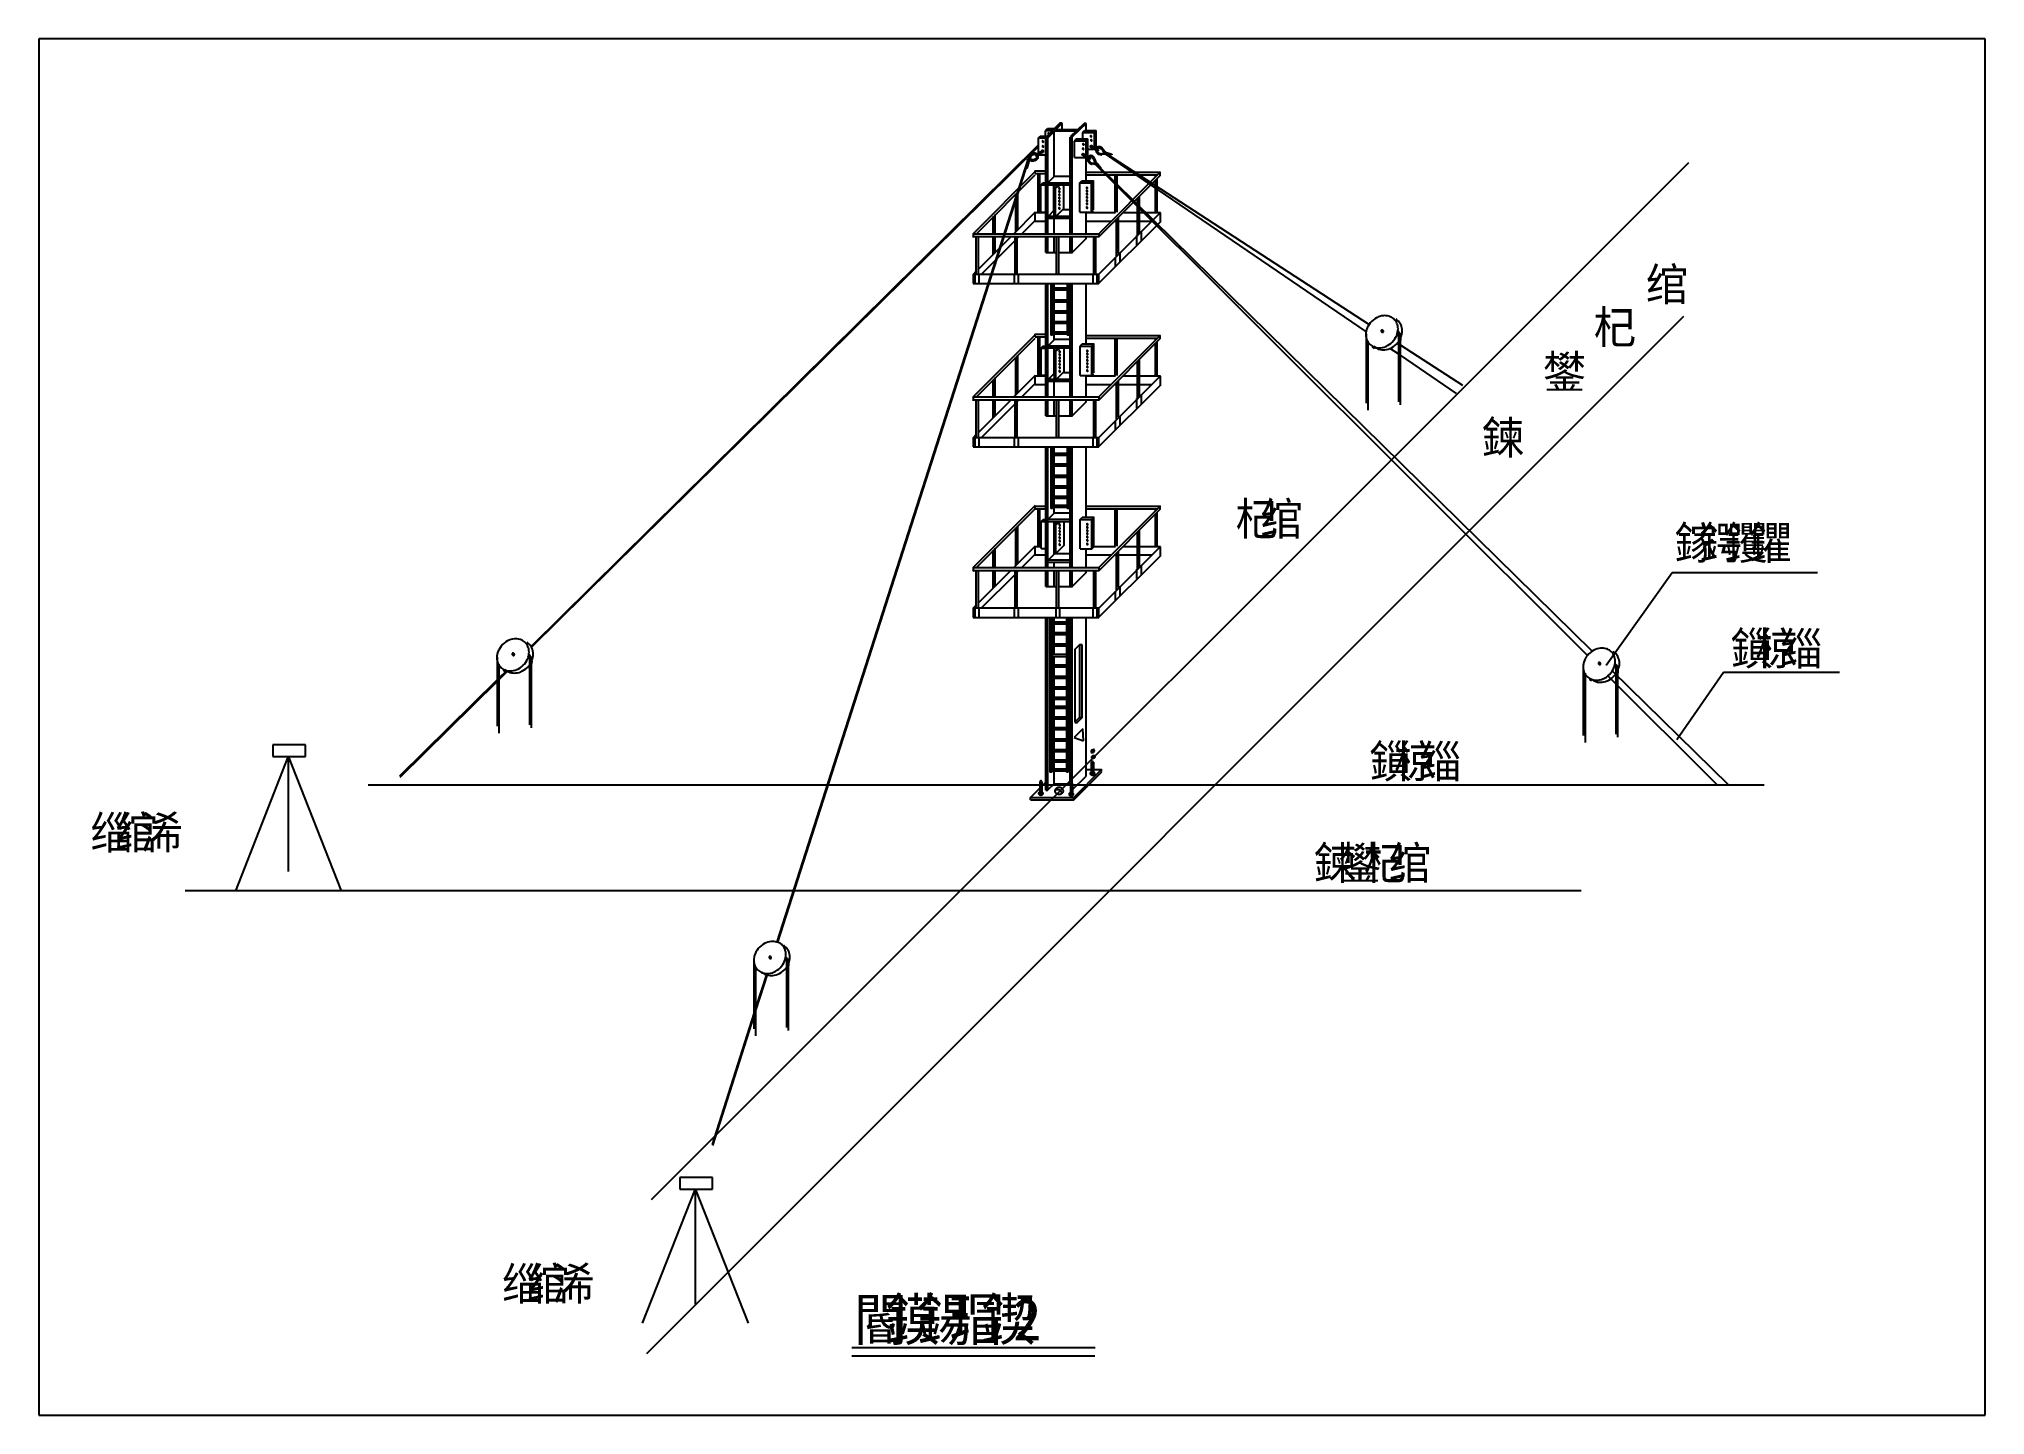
# Model space of a CAD drawing. Header units: metres. Extents: x 0 to 420, y 0 to 297.
import ezdxf

# ---------------------------------------------------------------- set-up
doc = ezdxf.new("R2010")
doc.units = ezdxf.units.M

msp = doc.modelspace()

# ---------------------------------------------------------------- texts
for s, height, p in [('绾', 7.07, (346.78, 240.46)), ('杞', 7.07, (335.5, 231.23)), ('鐢', 7.07, (324.65, 221.57)), ('鍊', 7.07, (311.38, 207.41)), ('杞', 7.07, (258.2, 189.86)), ('绾', 7.07, (263.58, 189.86)), ('鎵', 7.07, (352.98, 184.68)), ('鍔', 7.07, (358.36, 184.68)), ('钁', 7.07, (363.74, 184.68)), ('鑺', 7.07, (369.12, 184.68)), ('鎻', 7.07, (365.01, 161.88)), ('椋', 7.07, (370.39, 161.88)), ('缁', 7.07, (375.77, 161.88)), ('鎻', 7.07, (287.06, 137.52)), ('椋', 7.07, (292.44, 137.52)), ('缁', 7.07, (297.82, 137.52)), ('缁', 7.07, (11.07, 122.18)), ('绾', 7.07, (16.45, 122.18)), ('浠', 7.07, (21.83, 122.18)), ('鍊', 7.07, (275.13, 115.61)), ('鐢', 7.07, (280.51, 115.61)), ('杞', 7.07, (285.89, 115.61)), ('绾', 7.07, (291.27, 115.61)), ('缁', 7.07, (99.91, 24.81)), ('绾', 7.07, (105.29, 24.81)), ('浠', 7.07, (110.67, 24.81)), ('閽', 9.05, (175.78, 16.1)), ('鏌', 9.05, (182.66, 16.1)), ('鍚', 9.05, (189.55, 16.1)), ('瑁', 9.05, (196.44, 16.1)), ('鍥', 9.05, (203.32, 16.1)), ('2', 9.05, (210.21, 16.1))]:
    msp.add_text(s, height=height).set_placement(p)

# ---------------------------------------------------------------- linework, layer by layer
for p, q in [((420, 296.97), (0, 296.97)), ((0, 296.97), (0, 0)), ((420, 0), (420, 296.97)), ((217.25, 277.19), (217.67, 277.62)), ((217.25, 277.2), (218.78, 277.2)), ((220.33, 278.77), (217.29, 275.7)), ((217.65, 277.63), (219.19, 277.63)), ((220.85, 278.77), (217.81, 275.7)), ((224.13, 277.36), (219.47, 277.36)), ((220.84, 278.77), (220.33, 278.77)), ((220.85, 277.36), (220.85, 278.73)), ((225.54, 278.73), (222.55, 275.81)), ((225.99, 278.72), (223, 275.81)), ((225.25, 276.77), (225.67, 277.2)), ((225.99, 278.72), (225.54, 278.73)), ((225.64, 277.2), (228.19, 277.2)), ((225.99, 277.2), (225.99, 278.72)), ((227.77, 276.77), (228.19, 277.2)), ((228.18, 273.67), (228.18, 277.2)), ((215.66, 274.02), (106.21, 165.88)), ((215.69, 273.73), (106.32, 165.68)), ((215.68, 275.58), (216.1, 276)), ((215.68, 275.59), (217.28, 275.59)), ((215.69, 272.3), (215.69, 275.52)), ((216.08, 276.01), (217.6, 276.01)), ((217.24, 275.72), (217.77, 275.72)), ((217.26, 276.01), (217.26, 277.14)), ((217.28, 254.94), (217.28, 275.69)), ((217.74, 254.94), (217.74, 275.73)), ((223.8, 277.03), (219.08, 277.03)), ((219.11, 267.26), (219.11, 277.01)), ((222.56, 254.94), (222.56, 275.79)), ((222.6, 275.8), (223.01, 275.8)), ((223.01, 254.94), (223.01, 275.8)), ((223.45, 274.96), (226, 274.96)), ((223.46, 274.95), (223.88, 275.38)), ((223.46, 271.35), (223.46, 274.9)), ((223.85, 275.39), (226.4, 275.39)), ((225.25, 276.78), (227.79, 276.78)), ((225.26, 275.39), (225.26, 276.71)), ((225.97, 274.95), (226.39, 275.38)), ((225.99, 271.79), (225.99, 273.16)), ((226, 271.79), (226, 274.93)), ((226.39, 271.85), (226.39, 275.38)), ((226.39, 273.16), (227.8, 273.16)), ((227.06, 273.64), (228.45, 272.82)), ((227.15, 273.88), (228.54, 273.07)), ((227.79, 273.5), (227.79, 276.74)), ((227.79, 273.2), (227.79, 273.21)), ((227.79, 273.19), (227.8, 273.2)), ((227.99, 273.39), (228.21, 273.61)), ((132.22, 46.49), (356.04, 270.32)), ((213.42, 270.92), (159.27, 102.09)), ((213.5, 270.67), (159.41, 102.04)), ((213.03, 269.07), (213.67, 270.77)), ((213.17, 269.01), (213.03, 269.1)), ((213.65, 270.5), (213.17, 269.03)), ((216.59, 272.82), (215.2, 272.01)), ((216.68, 272.58), (215.29, 271.77)), ((215.69, 271.97), (215.69, 272.01)), ((215.69, 271.97), (217.28, 271.97)), ((223.46, 271.35), (226.01, 271.35)), ((225.32, 271.89), (226.7, 271.08)), ((225.41, 272.13), (226.79, 271.32)), ((225.99, 266.29), (225.99, 271.5)), ((226, 271.38), (226, 271.49)), ((226, 271.37), (226.07, 271.45)), ((226.26, 271.63), (226.42, 271.8)), ((228.07, 269.78), (334.18, 163.92)), ((229.1, 269.14), (228.14, 270.07)), ((228.2, 269.95), (335.2, 164.85)), ((228.41, 270.13), (229.18, 269.18)), ((229.13, 269.28), (229.13, 269.1)), ((231.55, 271.96), (230.17, 272.35)), ((230.21, 272.07), (286.42, 233.74)), ((230.33, 272.22), (287.05, 235.33)), ((230.41, 272.48), (231.53, 272.13)), ((231.54, 272.1), (231.51, 271.98)), ((201.64, 254.94), (215.1, 268.4)), ((202.32, 254.94), (215.01, 267.64)), ((214.91, 268.47), (217.28, 268.47)), ((215.01, 267.92), (217.28, 267.92)), ((215.02, 268.47), (215.02, 268.52)), ((215.02, 267.92), (215.02, 268.47)), ((215.65, 259.51), (215.65, 267.92)), ((216.04, 259.51), (216.04, 267.92)), ((216.2, 259.59), (216.2, 265.51)), ((216.2, 265.45), (217.21, 265.45)), ((216.21, 265.44), (216.63, 265.89)), ((216.65, 265.88), (217.22, 265.88)), ((222.49, 265.87), (217.66, 265.87)), ((222.49, 265.39), (217.66, 265.39)), ((219.08, 267.28), (217.7, 265.91)), ((222.49, 267.26), (219.04, 267.26)), ((219.04, 259.94), (219.04, 265.39)), ((219.09, 258.52), (219.09, 264.85)), ((219.94, 265.39), (219.1, 264.86)), ((219.1, 264.81), (219.37, 264.81)), ((219.11, 267.26), (219.11, 267.44)), ((220.3, 265.39), (219.36, 264.81)), ((219.37, 258.5), (219.37, 264.83)), ((221.16, 260.35), (221.16, 265.39)), ((224.64, 259.55), (224.64, 265.88)), ((224.64, 265.88), (227.18, 265.88)), ((224.66, 265.88), (225.08, 266.33)), ((225.04, 266.34), (227.59, 266.34)), ((225.99, 268.2), (242.06, 268.2)), ((225.99, 267.65), (241.46, 267.65)), ((227.18, 265.91), (227.6, 266.36)), ((227.18, 259.58), (227.18, 265.91)), ((227.61, 260.11), (227.61, 266.44)), ((228.75, 254.94), (242.01, 268.2)), ((228.75, 254.26), (242.01, 267.52)), ((232.23, 259.54), (232.23, 267.66)), ((232.71, 259.58), (232.71, 267.71)), ((240.97, 267.17), (240.97, 267.65)), ((240.97, 259.51), (240.97, 266.48)), ((241.32, 259.51), (241.32, 266.84)), ((241.95, 267.46), (241.95, 268.23)), ((210.8, 255.39), (210.8, 263.52)), ((211.27, 255.85), (211.27, 263.98)), ((237.07, 254.43), (237.07, 262.55)), ((237.53, 254.89), (237.53, 263.02)), ((205.92, 254.94), (205.92, 258.64)), ((206.39, 254.94), (206.39, 259.11)), ((210.39, 254.94), (215.1, 259.66)), ((212.15, 254.94), (215.01, 257.81)), ((214.94, 257.66), (217.28, 257.66)), ((215.02, 257.65), (215.02, 259.51)), ((215.02, 259.5), (217.28, 259.5)), ((216.2, 259.59), (217.21, 259.59)), ((219.09, 258.68), (217.75, 258.68)), ((222.56, 258.21), (217.75, 258.21)), ((219.09, 259.99), (217.77, 258.68)), ((219.1, 258.55), (219.37, 258.55)), ((219.11, 254.94), (219.11, 258.21)), ((221.17, 260.35), (219.37, 258.56)), ((222.55, 258.68), (219.49, 258.68)), ((222.56, 260.1), (220.92, 260.1)), ((224.64, 259.55), (227.18, 259.55)), ((225.99, 254.94), (225.99, 259.58)), ((225.99, 259.5), (232.35, 259.5)), ((225.99, 257.66), (231.47, 257.66)), ((227.18, 259.55), (227.6, 259.96)), ((228.65, 246.13), (242.11, 259.59)), ((228.7, 244.18), (242.16, 257.64)), ((232.15, 257.66), (232.53, 257.66)), ((232.53, 250.17), (232.53, 258.05)), ((233, 250.63), (233, 258.51)), ((233, 257.66), (237.07, 257.66)), ((234, 259.51), (237.07, 259.51)), ((237.53, 259.51), (242.02, 259.51)), ((237.53, 257.66), (240.18, 257.66)), ((242.08, 257.55), (242.08, 259.44)), ((201.55, 254.18), (201.72, 254.35)), ((201.59, 254.31), (228.74, 254.31)), ((201.64, 254.94), (201.64, 254.31)), ((201.72, 254.94), (228.87, 254.94)), ((202.19, 254.35), (202.19, 246.22)), ((202.67, 247.23), (209.79, 254.35)), ((202.67, 254.35), (202.67, 246.22)), ((203.42, 246.22), (210.67, 253.47)), ((205.92, 250.52), (205.92, 254.31)), ((206.39, 250.98), (206.39, 254.31)), ((210.67, 246.18), (210.67, 254.31)), ((211.15, 246.22), (211.15, 254.35)), ((211.15, 253.95), (211.55, 254.35)), ((217.28, 250.87), (217.28, 254.31)), ((217.74, 250.87), (217.74, 254.31)), ((219.11, 250.87), (219.11, 254.31)), ((219.62, 246.18), (219.62, 254.31)), ((220.1, 246.22), (220.1, 254.35)), ((222.56, 250.87), (222.56, 254.31)), ((222.99, 250.87), (226.07, 253.96)), ((223.01, 250.87), (223.01, 254.31)), ((225.99, 253.88), (225.99, 254.31)), ((227.63, 246.18), (227.63, 254.31)), ((228.12, 246.22), (228.12, 254.35)), ((228.77, 254.95), (228.77, 254.29)), ((236.84, 254.57), (236.84, 252.55)), ((237.86, 255.46), (237.86, 253.44)), ((217.28, 250.87), (219.62, 250.87)), ((220.1, 250.87), (223.09, 250.87)), ((232.27, 249.88), (232.27, 247.86)), ((233.29, 250.9), (233.29, 248.88)), ((201.64, 246.22), (228.74, 246.22)), ((201.64, 246.22), (201.64, 244.2)), ((201.64, 246.2), (201.66, 246.22)), ((201.64, 244.2), (228.74, 244.2)), ((201.66, 246.22), (202.19, 246.75)), ((201.98, 246.21), (201.98, 244.18)), ((202.86, 246.21), (202.86, 244.18)), ((210.49, 246.21), (210.49, 244.18)), ((211.33, 246.21), (211.33, 244.18)), ((217.28, 219.71), (217.28, 244.2)), ((217.74, 219.71), (217.74, 244.2)), ((218.35, 244.2), (218.35, 233.04)), ((218.74, 244.2), (218.74, 233.04)), ((219.11, 243.22), (219.11, 244.2)), ((221.88, 244.2), (221.88, 233.04)), ((222.27, 244.2), (222.27, 233.04)), ((222.56, 219.71), (222.56, 244.2)), ((223.01, 219.71), (223.01, 244.2)), ((225.99, 231.11), (225.99, 244.2)), ((227.45, 246.21), (227.45, 244.18)), ((228.29, 246.21), (228.29, 244.18)), ((228.74, 244.2), (228.74, 246.35)), ((221.88, 243.22), (218.75, 243.22)), ((221.88, 242.78), (218.75, 242.78)), ((221.91, 240.62), (218.79, 240.62)), ((221.91, 240.18), (218.79, 240.18)), ((219.11, 240.62), (219.11, 242.78)), ((219.11, 238.2), (219.11, 240.18)), ((131.18, 13.32), (355.01, 237.14)), ((221.84, 238.2), (218.72, 238.2)), ((221.84, 237.76), (218.72, 237.76)), ((221.88, 235.94), (218.74, 235.94)), ((221.88, 235.54), (218.74, 235.54)), ((219.11, 235.94), (219.11, 237.76)), ((219.11, 233.67), (219.11, 235.54)), ((201.64, 219.71), (215.1, 233.17)), ((202.32, 219.71), (215.01, 232.41)), ((214.91, 233.24), (217.28, 233.24)), ((215.01, 232.69), (217.28, 232.69)), ((215.02, 233.24), (215.02, 233.29)), ((215.02, 232.69), (215.02, 233.24)), ((215.65, 224.28), (215.65, 232.69)), ((216.04, 224.28), (216.04, 232.69)), ((219.15, 232.09), (217.77, 230.73)), ((218.74, 233.04), (218.35, 233.04)), ((221.88, 233.67), (218.75, 233.67)), ((221.88, 233.24), (218.75, 233.24)), ((219.11, 232.06), (219.11, 233.24)), ((222.56, 232.08), (219.11, 232.08)), ((222.27, 233.04), (221.88, 233.04)), ((224.73, 230.7), (225.15, 231.14)), ((225.11, 231.16), (227.66, 231.16)), ((225.99, 232.97), (242.06, 232.97)), ((225.99, 232.42), (241.46, 232.42)), ((227.25, 230.73), (227.67, 231.17)), ((227.68, 224.93), (227.68, 231.26)), ((228.75, 219.71), (242.01, 232.97)), ((228.75, 219.03), (242.01, 232.29)), ((232.23, 224.31), (232.23, 232.43)), ((232.71, 224.35), (232.71, 232.48)), ((240.97, 231.93), (240.97, 232.42)), ((240.97, 224.28), (240.97, 231.25)), ((241.32, 224.28), (241.32, 231.61)), ((241.95, 232.23), (241.95, 233)), ((286.41, 233.33), (286.41, 218.4)), ((286.77, 231.8), (286.77, 216.87)), ((293.18, 231.34), (293.41, 231.19)), ((293.41, 233.62), (293.41, 218.69)), ((293.77, 232.97), (293.77, 218.04)), ((210.8, 220.16), (210.8, 228.29)), ((211.27, 220.62), (211.27, 228.75)), ((216.27, 224.41), (216.27, 230.33)), ((216.27, 230.27), (217.28, 230.27)), ((216.28, 230.26), (216.7, 230.71)), ((216.72, 230.69), (217.28, 230.69)), ((222.56, 230.69), (217.73, 230.69)), ((222.56, 230.21), (217.73, 230.21)), ((219.11, 224.82), (219.11, 230.21)), ((219.11, 226.04), (219.11, 230.21)), ((219.16, 223.34), (219.16, 229.67)), ((219.16, 229.63), (219.43, 229.63)), ((220.01, 230.21), (219.17, 229.68)), ((220.36, 230.21), (219.43, 229.63)), ((219.43, 223.37), (219.43, 229.65)), ((221.23, 225.17), (221.23, 230.21)), ((224.71, 224.37), (224.71, 230.7)), ((224.71, 230.69), (227.25, 230.69)), ((227.25, 224.4), (227.25, 230.73)), ((237.07, 219.19), (237.07, 227.32)), ((237.53, 219.66), (237.53, 227.79)), ((291.63, 230.19), (293.41, 228.98)), ((293.77, 230.96), (307.2, 222.22)), ((293.77, 228.73), (305.88, 220.48)), ((205.92, 219.71), (205.92, 223.41)), ((206.39, 219.71), (206.39, 223.88)), ((210.39, 219.71), (215.1, 224.43)), ((215.02, 222.42), (215.02, 224.28)), ((215.02, 224.27), (217.28, 224.27)), ((216.27, 224.41), (217.28, 224.41)), ((219.16, 223.5), (217.75, 223.5)), ((222.56, 223.02), (217.75, 223.02)), ((219.15, 224.86), (217.77, 223.49)), ((219.11, 219.71), (219.11, 223.02)), ((219.16, 223.37), (219.43, 223.37)), ((221.24, 225.17), (219.43, 223.38)), ((222.54, 223.5), (219.55, 223.5)), ((222.56, 224.91), (220.98, 224.91)), ((224.71, 224.37), (227.25, 224.37)), ((225.99, 219.71), (225.99, 224.4)), ((225.99, 224.27), (232.35, 224.27)), ((227.25, 224.37), (227.67, 224.78)), ((228.65, 210.9), (242.11, 224.36)), ((232.53, 214.94), (232.53, 222.81)), ((233, 215.4), (233, 223.28)), ((234, 224.28), (237.07, 224.28)), ((237.53, 224.28), (242.02, 224.28)), ((242.08, 222.32), (242.08, 224.21)), ((201.55, 218.95), (201.72, 219.12)), ((201.59, 219.07), (228.74, 219.07)), ((201.64, 219.71), (201.64, 219.07)), ((201.72, 219.71), (228.87, 219.71)), ((202.19, 219.12), (202.19, 210.99)), ((202.67, 219.12), (202.67, 210.99)), ((202.67, 212), (209.79, 219.12)), ((205.92, 215.28), (205.92, 219.07)), ((206.39, 215.75), (206.39, 219.07)), ((210.67, 210.95), (210.67, 219.07)), ((211.15, 210.99), (211.15, 219.12)), ((211.15, 218.72), (211.55, 219.12)), ((212.15, 219.71), (215.01, 222.58)), ((214.94, 222.43), (217.28, 222.43)), ((217.28, 215.64), (217.28, 219.07)), ((217.74, 215.64), (217.74, 219.07)), ((219.11, 215.64), (219.11, 219.07)), ((219.62, 210.95), (219.62, 219.07)), ((220.1, 210.99), (220.1, 219.12)), ((222.56, 215.64), (222.56, 219.07)), ((222.99, 215.64), (226.07, 218.72)), ((223.01, 215.64), (223.01, 219.07)), ((225.99, 222.43), (231.47, 222.43)), ((225.99, 218.65), (225.99, 219.07)), ((227.63, 210.95), (227.63, 219.07)), ((228.12, 210.99), (228.12, 219.12)), ((228.7, 208.95), (242.16, 222.41)), ((228.77, 219.72), (228.77, 219.06)), ((232.15, 222.43), (232.53, 222.43)), ((233, 222.43), (237.07, 222.43)), ((236.84, 219.34), (236.84, 217.32)), ((237.53, 222.43), (240.18, 222.43)), ((237.86, 220.23), (237.86, 218.21)), ((203.42, 210.99), (210.67, 218.23)), ((217.28, 215.64), (219.62, 215.64)), ((220.1, 215.64), (223.09, 215.64)), ((232.27, 214.65), (232.27, 212.63)), ((233.29, 215.67), (233.29, 213.64)), ((201.64, 210.99), (228.74, 210.99)), ((201.64, 210.97), (201.66, 210.99)), ((201.64, 210.99), (201.64, 208.97)), ((201.66, 210.99), (202.19, 211.52)), ((201.98, 210.97), (201.98, 208.95)), ((202.86, 210.97), (202.86, 208.95)), ((210.49, 210.97), (210.49, 208.95)), ((211.33, 210.97), (211.33, 208.95)), ((227.45, 210.97), (227.45, 208.95)), ((228.29, 210.97), (228.29, 208.95)), ((228.74, 208.97), (228.74, 211.12)), ((201.64, 208.97), (228.74, 208.97)), ((217.28, 182.89), (217.28, 208.97)), ((217.74, 182.89), (217.74, 208.97)), ((218.35, 208.97), (218.35, 195.64)), ((218.74, 208.97), (218.74, 195.64)), ((221.88, 207.48), (218.75, 207.48)), ((221.88, 207.04), (218.75, 207.04)), ((219.11, 207.48), (219.11, 208.97)), ((219.11, 205.21), (219.11, 207.04)), ((221.88, 208.97), (221.88, 195.64)), ((222.27, 208.97), (222.27, 195.64)), ((222.56, 182.89), (222.56, 208.97)), ((223.01, 182.89), (223.01, 208.97)), ((225.99, 193.74), (225.99, 208.97)), ((221.88, 205.21), (218.75, 205.21)), ((221.88, 204.77), (218.75, 204.77)), ((221.88, 202.75), (218.75, 202.75)), ((221.88, 202.31), (218.75, 202.31)), ((219.11, 202.75), (219.11, 204.77)), ((219.11, 200.48), (219.11, 202.31)), ((221.88, 198.21), (218.74, 198.21)), ((221.88, 197.81), (218.74, 197.81)), ((221.88, 200.48), (218.75, 200.48)), ((221.88, 200.04), (218.75, 200.04)), ((219.11, 198.21), (219.11, 200.04)), ((219.11, 196.28), (219.11, 197.81)), ((201.64, 182.89), (215.1, 196.35)), ((202.32, 182.89), (215.01, 195.59)), ((214.91, 196.15), (217.28, 196.15)), ((215.01, 195.6), (217.28, 195.6)), ((215.02, 196.15), (215.02, 196.21)), ((215.02, 195.6), (215.02, 196.15)), ((215.65, 187.46), (215.65, 195.6)), ((216.04, 187.46), (216.04, 195.6)), ((216.28, 192.84), (216.7, 193.29)), ((216.72, 193.28), (217.28, 193.28)), ((222.56, 193.27), (217.73, 193.27)), ((219.15, 194.67), (217.77, 193.31)), ((218.74, 195.64), (218.35, 195.64)), ((221.88, 196.28), (218.75, 196.28)), ((221.88, 195.84), (218.75, 195.84)), ((219.11, 194.66), (219.11, 195.84)), ((222.56, 194.66), (219.11, 194.66)), ((222.27, 195.64), (221.88, 195.64)), ((224.71, 186.95), (224.71, 193.28)), ((224.71, 193.28), (227.25, 193.28)), ((224.73, 193.28), (225.15, 193.73)), ((225.11, 193.74), (227.66, 193.74)), ((225.99, 196.15), (242.06, 196.15)), ((225.99, 195.6), (241.46, 195.6)), ((227.25, 193.31), (227.67, 193.75)), ((227.25, 186.98), (227.25, 193.31)), ((227.68, 187.45), (227.68, 193.84)), ((228.75, 182.89), (242.01, 196.15)), ((228.75, 182.21), (242.01, 195.47)), ((232.23, 187.49), (232.23, 195.61)), ((232.71, 187.53), (232.71, 195.66)), ((240.97, 195.11), (240.97, 195.6)), ((240.97, 187.46), (240.97, 194.43)), ((241.32, 187.46), (241.32, 194.78)), ((241.95, 195.41), (241.95, 196.18)), ((210.8, 183.34), (210.8, 191.47)), ((211.27, 183.8), (211.27, 191.93)), ((216.27, 186.99), (216.27, 192.91)), ((216.27, 192.85), (217.28, 192.85)), ((222.56, 192.79), (217.73, 192.79)), ((219.11, 185.8), (219.11, 192.79)), ((219.16, 185.92), (219.16, 192.25)), ((219.16, 192.21), (219.43, 192.21)), ((220.01, 192.79), (219.17, 192.26)), ((220.36, 192.79), (219.43, 192.21)), ((219.43, 185.9), (219.43, 192.23)), ((221.23, 187.75), (221.23, 192.79)), ((237.07, 182.37), (237.07, 190.5)), ((237.53, 182.84), (237.53, 190.97)), ((205.92, 182.89), (205.92, 186.59)), ((206.39, 182.89), (206.39, 187.06)), ((210.39, 182.89), (215.1, 187.61)), ((212.15, 182.89), (215.01, 185.76)), ((214.91, 187.46), (216.27, 187.46)), ((214.94, 185.61), (217.28, 185.61)), ((215.02, 185.6), (215.02, 187.46)), ((216.27, 186.99), (217.28, 186.99)), ((219.15, 185.83), (217.77, 184.46)), ((222.56, 185.88), (219.11, 185.88)), ((219.16, 185.95), (219.43, 185.95)), ((221.24, 187.75), (219.43, 185.96)), ((224.71, 186.95), (227.25, 186.95)), ((225.99, 182.89), (225.99, 186.95)), ((225.99, 185.61), (231.47, 185.61)), ((227.25, 186.95), (227.76, 187.45)), ((227.68, 187.45), (232.35, 187.45)), ((228.65, 174.08), (242.11, 187.54)), ((228.7, 172.13), (242.16, 185.59)), ((232.15, 185.61), (232.53, 185.61)), ((232.53, 178.12), (232.53, 185.99)), ((233, 178.58), (233, 186.46)), ((233, 185.61), (237.07, 185.61)), ((234, 187.46), (237.07, 187.46)), ((237.53, 187.46), (242.02, 187.46)), ((237.53, 185.61), (240.18, 185.61)), ((242.08, 185.5), (242.08, 187.39)), ((201.55, 182.13), (201.72, 182.3)), ((201.59, 182.25), (228.74, 182.25)), ((201.64, 182.89), (201.64, 182.25)), ((201.72, 182.89), (228.87, 182.89)), ((202.19, 182.3), (202.19, 174.17)), ((202.67, 182.3), (202.67, 174.17)), ((202.67, 175.18), (209.79, 182.3)), ((203.42, 174.17), (210.67, 181.41)), ((205.92, 178.46), (205.92, 182.25)), ((206.39, 178.93), (206.39, 182.25)), ((210.67, 174.13), (210.67, 182.25)), ((211.15, 174.17), (211.15, 182.3)), ((211.15, 181.9), (211.55, 182.3)), ((217.28, 178.82), (217.28, 182.25)), ((217.74, 178.82), (217.74, 182.25)), ((222.54, 184.47), (217.75, 184.47)), ((222.56, 183.99), (217.75, 183.99)), ((219.11, 182.89), (219.11, 183.99)), ((219.11, 178.82), (219.11, 182.25)), ((219.62, 174.13), (219.62, 182.25)), ((220.1, 174.17), (220.1, 182.3)), ((222.56, 178.82), (222.56, 182.25)), ((222.99, 178.82), (226.07, 181.9)), ((223.01, 178.85), (223.01, 182.25)), ((225.99, 181.82), (225.99, 182.25)), ((227.63, 174.13), (227.63, 182.25)), ((228.12, 174.17), (228.12, 182.3)), ((228.77, 182.9), (228.77, 182.24)), ((236.84, 182.52), (236.84, 180.5)), ((237.86, 183.41), (237.86, 181.39)), ((338.2, 161.82), (352.49, 181.86)), ((352.49, 181.86), (383.84, 181.86)), ((217.28, 178.82), (219.62, 178.82)), ((220.1, 178.82), (223.09, 178.82)), ((232.27, 177.83), (232.27, 175.81)), ((233.29, 178.85), (233.29, 176.82)), ((201.64, 174.17), (228.74, 174.17)), ((201.64, 174.17), (201.64, 172.15)), ((201.64, 174.15), (201.66, 174.17)), ((201.66, 174.17), (202.19, 174.69)), ((201.98, 174.15), (201.98, 172.13)), ((202.86, 174.15), (202.86, 172.13)), ((210.49, 174.15), (210.49, 172.13)), ((211.33, 174.15), (211.33, 172.13)), ((219.44, 174.15), (219.44, 172.13)), ((220.27, 174.15), (220.27, 172.13)), ((227.45, 174.15), (227.45, 172.13)), ((228.29, 174.15), (228.29, 172.13)), ((228.74, 172.15), (228.74, 174.3)), ((201.64, 172.15), (228.74, 172.15)), ((217.28, 134.87), (217.28, 172.15)), ((217.74, 134.87), (217.74, 172.15)), ((218.2, 172.15), (218.2, 138.74)), ((218.59, 172.15), (218.59, 138.74)), ((221.72, 171.1), (218.6, 171.1)), ((221.72, 170.66), (218.6, 170.66)), ((221.72, 168.83), (218.6, 168.83)), ((221.72, 168.39), (218.6, 168.39)), ((219.11, 171.1), (219.11, 172.15)), ((219.11, 168.83), (219.11, 170.66)), ((219.11, 166.37), (219.11, 168.39)), ((221.73, 172.15), (221.73, 138.74)), ((222.12, 172.15), (222.12, 138.74)), ((222.56, 136.25), (222.56, 172.15)), ((223.01, 136.32), (223.01, 172.15)), ((225.99, 137.9), (225.99, 172.15)), ((105.87, 163.88), (105.87, 148.95)), ((221.72, 166.37), (218.6, 166.37)), ((221.72, 165.93), (218.6, 165.93)), ((221.72, 164.1), (218.6, 164.1)), ((219.11, 164.1), (219.11, 165.93)), ((224.54, 166.22), (223.49, 165.16)), ((223.53, 165.2), (223.53, 149.5)), ((224.56, 166.24), (224.56, 150.54)), ((225.14, 166.24), (224.56, 166.24)), ((225.14, 150.54), (225.14, 166.24)), ((98.87, 163.59), (98.87, 148.66)), ((99.24, 162.06), (99.24, 147.13)), ((100.9, 160.63), (99.24, 159)), ((101.09, 160.51), (99.24, 158.68)), ((106.24, 163.23), (106.24, 148.3)), ((221.72, 163.66), (218.6, 163.66)), ((221.72, 161.83), (218.6, 161.83)), ((221.72, 161.39), (218.6, 161.39)), ((219.11, 161.83), (219.11, 163.66)), ((219.11, 159.37), (219.11, 161.39)), ((333.29, 161.6), (333.29, 146.67)), ((333.66, 160.07), (333.66, 145.14)), ((339.55, 160.58), (364.6, 135.98)), ((340.29, 161.89), (340.29, 146.96)), ((340.66, 161.23), (340.66, 146.3)), ((353.49, 145.79), (363.52, 160.32)), ((363.52, 160.32), (388.6, 160.32)), ((98.87, 158.64), (77.85, 137.87)), ((98.87, 158.32), (77.88, 137.58)), ((221.68, 159.37), (218.56, 159.37)), ((221.68, 158.93), (218.56, 158.93)), ((221.68, 157.1), (218.56, 157.1)), ((221.68, 156.66), (218.56, 156.66)), ((219.11, 157.1), (219.11, 158.93)), ((219.11, 154.83), (219.11, 156.66)), ((338.6, 159.51), (362.19, 135.98)), ((221.69, 154.83), (218.54, 154.83)), ((221.69, 154.43), (218.54, 154.43)), ((221.68, 152.89), (218.56, 152.89)), ((221.68, 152.45), (218.56, 152.45)), ((219.11, 152.89), (219.11, 154.43)), ((219.11, 150.58), (219.11, 152.45)), ((221.73, 150.58), (218.6, 150.58)), ((221.73, 150.14), (218.6, 150.14)), ((221.73, 148.31), (218.6, 148.31)), ((221.73, 147.87), (218.6, 147.87)), ((219.11, 148.31), (219.11, 150.14)), ((219.11, 145.85), (219.11, 147.87)), ((225.28, 148.08), (223.41, 146.21)), ((224.56, 150.54), (223.51, 149.48)), ((223.54, 149.49), (224.12, 149.49)), ((225.14, 150.52), (224.09, 149.49)), ((224.56, 150.54), (225.14, 150.54)), ((225.45, 145.53), (225.28, 148.08)), ((57.55, 144.63), (50.5, 144.63)), ((50.5, 144.63), (50.5, 142.1)), ((57.55, 142.1), (57.55, 144.63)), ((221.73, 145.85), (218.6, 145.85)), ((221.73, 145.41), (218.6, 145.41)), ((221.73, 143.58), (218.6, 143.58)), ((221.73, 143.14), (218.6, 143.14)), ((219.11, 143.58), (219.11, 145.41)), ((219.11, 141.31), (219.11, 143.14)), ((223.41, 146.21), (225.45, 145.53)), ((227.23, 143.11), (227.05, 143.33)), ((227.06, 143.32), (227.25, 143.57)), ((227.06, 143.31), (227.06, 143.11)), ((227.06, 143.1), (227.24, 142.9)), ((227.24, 143.4), (227.22, 143.33)), ((227.22, 143.33), (227.23, 143.28)), ((227.23, 143.28), (227.27, 143.25)), ((227.23, 143.11), (227.57, 143.21)), ((227.23, 143.11), (227.23, 142.91)), ((227.28, 143.46), (227.24, 143.4)), ((227.24, 142.9), (227.58, 143)), ((227.25, 143.57), (227.58, 143.69)), ((227.27, 143.25), (227.33, 143.24)), ((227.35, 143.51), (227.28, 143.46)), ((227.33, 143.24), (227.41, 143.25)), ((227.43, 143.55), (227.35, 143.51)), ((227.41, 143.25), (227.49, 143.28)), ((227.51, 143.56), (227.43, 143.55)), ((227.49, 143.28), (227.56, 143.34)), ((227.57, 143.55), (227.51, 143.56)), ((227.56, 143.34), (227.6, 143.4)), ((227.61, 143.51), (227.57, 143.55)), ((227.57, 143.21), (227.76, 143.47)), ((227.57, 143.21), (227.57, 143)), ((227.75, 143.47), (227.58, 143.68)), ((227.58, 143), (227.76, 143.26)), ((227.6, 143.4), (227.62, 143.47)), ((227.62, 143.47), (227.61, 143.51)), ((227.76, 143.47), (227.76, 143.26)), ((53.81, 142.18), (42.39, 113.15)), ((50.5, 142.1), (57.55, 142.1)), ((53.81, 142.18), (65.23, 113.15)), ((53.81, 142.18), (53.81, 117.3)), ((218.59, 138.74), (218.2, 138.74)), ((221.73, 141.31), (218.59, 141.31)), ((221.73, 140.91), (218.59, 140.91)), ((221.73, 139.37), (218.6, 139.37)), ((221.73, 138.93), (218.6, 138.93)), ((219.11, 139.37), (219.11, 140.91)), ((219.11, 136.25), (219.11, 138.93)), ((222.12, 138.74), (221.73, 138.74)), ((223.38, 133.3), (229.38, 139.35)), ((223.38, 132.8), (229.38, 138.82)), ((225.99, 139.34), (227.12, 139.34)), ((227.12, 140.91), (227.12, 138.16)), ((227.15, 140.9), (227.13, 140.84)), ((227.13, 140.84), (227.15, 140.78)), ((227.14, 139.39), (227.37, 139.44)), ((227.19, 140.96), (227.15, 140.9)), ((227.15, 140.78), (227.19, 140.74)), ((227.16, 140.61), (227.4, 140.66)), ((227.16, 140.42), (227.4, 140.47)), ((227.16, 140.23), (227.4, 140.28)), ((227.16, 140.04), (227.4, 140.09)), ((227.16, 139.82), (227.4, 139.87)), ((227.16, 139.61), (227.4, 139.66)), ((227.16, 139.17), (227.4, 139.22)), ((227.16, 138.95), (227.4, 139)), ((227.16, 138.74), (227.4, 138.79)), ((227.26, 141.02), (227.19, 140.96)), ((227.19, 140.74), (227.25, 140.72)), ((227.25, 140.72), (227.33, 140.73)), ((227.35, 141.05), (227.26, 141.02)), ((227.33, 140.73), (227.41, 140.76)), ((227.42, 141.06), (227.35, 141.05)), ((227.37, 139.44), (227.52, 139.64)), ((227.38, 138.43), (227.53, 138.63)), ((227.4, 140.66), (227.54, 140.86)), ((227.4, 140.47), (227.54, 140.67)), ((227.4, 140.28), (227.54, 140.48)), ((227.4, 140.09), (227.54, 140.29)), ((227.4, 139.87), (227.54, 140.07)), ((227.4, 139.66), (227.54, 139.85)), ((227.4, 139.22), (227.54, 139.42)), ((227.4, 139), (227.54, 139.2)), ((227.4, 138.79), (227.54, 138.98)), ((227.4, 138.57), (227.54, 138.76)), ((227.41, 140.76), (227.48, 140.82)), ((227.49, 141.04), (227.42, 141.06)), ((227.48, 140.82), (227.52, 140.88)), ((227.53, 141), (227.49, 141.04)), ((227.52, 140.88), (227.54, 140.95)), ((227.54, 140.95), (227.53, 141)), ((227.56, 140.91), (227.56, 138.13)), ((227.56, 139.34), (229.35, 139.34)), ((229.35, 138.85), (229.35, 139.37)), ((71.03, 136.02), (372.3, 136.02)), ((213.99, 133.3), (215.99, 135.31)), ((215.99, 136.75), (215.99, 133.85)), ((216.02, 136.74), (216, 136.68)), ((216, 136.68), (216.02, 136.62)), ((216.01, 135.23), (216.25, 135.28)), ((216.06, 136.8), (216.02, 136.74)), ((216.02, 136.62), (216.05, 136.58)), ((216.04, 136.46), (216.28, 136.5)), ((216.04, 136.26), (216.28, 136.31)), ((216.04, 136.07), (216.28, 136.12)), ((216.04, 135.88), (216.28, 135.93)), ((216.04, 135.67), (216.28, 135.72)), ((216.04, 135.45), (216.28, 135.5)), ((216.04, 135.01), (216.28, 135.06)), ((216.04, 134.8), (216.28, 134.85)), ((216.04, 134.58), (216.28, 134.63)), ((216.04, 134.36), (216.28, 134.41)), ((216.05, 136.58), (216.12, 136.56)), ((216.13, 136.86), (216.06, 136.8)), ((216.12, 136.56), (216.2, 136.57)), ((216.22, 136.89), (216.13, 136.86)), ((216.2, 136.57), (216.28, 136.6)), ((216.29, 136.9), (216.22, 136.89)), ((216.25, 135.28), (216.39, 135.48)), ((216.28, 136.5), (216.42, 136.7)), ((216.28, 136.6), (216.35, 136.66)), ((216.28, 136.31), (216.42, 136.51)), ((216.28, 136.12), (216.42, 136.32)), ((216.28, 135.93), (216.42, 136.13)), ((216.28, 135.72), (216.42, 135.91)), ((216.28, 135.5), (216.42, 135.69)), ((216.28, 135.06), (216.42, 135.26)), ((216.28, 134.85), (216.42, 135.04)), ((216.28, 134.63), (216.42, 134.82)), ((216.28, 134.41), (216.42, 134.61)), ((216.36, 136.88), (216.29, 136.9)), ((216.35, 136.66), (216.39, 136.72)), ((216.4, 136.84), (216.36, 136.88)), ((216.39, 136.72), (216.41, 136.79)), ((216.41, 136.79), (216.4, 136.84)), ((216.44, 136.75), (216.44, 133.85)), ((216.44, 135.75), (217.28, 136.6)), ((217.28, 134.87), (217.74, 134.87)), ((217.75, 134.89), (219.1, 136.25)), ((219, 136.25), (222.56, 136.25)), ((222.64, 136.21), (222.64, 133.65)), ((222.69, 136.19), (222.67, 136.12)), ((222.67, 136.12), (222.68, 136.07)), ((222.68, 136.07), (222.72, 136.03)), ((222.68, 134.71), (222.92, 134.76)), ((222.73, 136.25), (222.69, 136.19)), ((222.71, 135.93), (222.95, 135.98)), ((222.71, 135.74), (222.95, 135.79)), ((222.71, 135.55), (222.95, 135.6)), ((222.71, 135.36), (222.95, 135.41)), ((222.71, 135.14), (222.95, 135.19)), ((222.71, 134.93), (222.95, 134.97)), ((222.71, 134.49), (222.95, 134.54)), ((222.72, 136.03), (222.79, 136.01)), ((222.8, 136.3), (222.73, 136.25)), ((222.79, 136.01), (222.86, 136.01)), ((222.88, 136.34), (222.8, 136.3)), ((222.86, 136.01), (222.94, 136.05)), ((222.95, 136.34), (222.88, 136.34)), ((222.92, 134.76), (223.06, 134.95)), ((222.94, 136.05), (223.01, 136.1)), ((223.02, 136.32), (222.95, 136.34)), ((222.95, 135.98), (223.09, 136.17)), ((222.95, 135.79), (223.09, 135.98)), ((222.95, 135.6), (223.09, 135.79)), ((222.95, 135.41), (223.09, 135.6)), ((222.95, 135.19), (223.09, 135.39)), ((222.95, 134.97), (223.09, 135.17)), ((222.95, 134.54), (223.09, 134.73)), ((222.95, 134.32), (223.09, 134.52)), ((223.01, 136.1), (223.06, 136.16)), ((223.06, 136.28), (223.02, 136.32)), ((223.07, 136.23), (223.06, 136.28)), ((223.06, 136.16), (223.07, 136.23)), ((223.09, 134.99), (225.99, 137.9)), ((223.09, 136.21), (223.09, 133.69)), ((227.15, 138.38), (227.38, 138.43)), ((227.16, 138.52), (227.4, 138.57)), ((227.16, 138.3), (227.4, 138.35)), ((227.26, 138.11), (227.37, 138.14)), ((227.37, 138.14), (227.52, 138.33)), ((227.4, 138.35), (227.54, 138.55)), ((227.5, 138.12), (227.52, 138.14)), ((213.99, 133.29), (223.38, 133.29)), ((213.99, 132.76), (213.99, 133.29)), ((213.99, 132.76), (223.38, 132.76)), ((215.51, 133.21), (215.46, 133.26)), ((216.01, 133.93), (216.25, 133.98)), ((216.04, 134.15), (216.28, 134.2)), ((216.25, 133.98), (216.39, 134.17)), ((216.25, 133.79), (216.39, 133.98)), ((216.28, 134.2), (216.42, 134.39)), ((216.37, 133.82), (216.39, 133.85)), ((222.71, 134.27), (222.95, 134.32)), ((222.71, 134.05), (222.95, 134.1)), ((222.71, 133.84), (222.95, 133.89)), ((222.71, 133.62), (222.95, 133.67)), ((222.95, 134.1), (223.09, 134.3)), ((222.95, 133.89), (223.09, 134.08)), ((222.95, 133.67), (223.09, 133.86)), ((223.38, 132.76), (223.38, 133.29)), ((31.59, 113.21), (332.86, 113.21)), ((154.32, 98.3), (154.32, 83.37)), ((154.68, 96.78), (154.68, 81.85)), ((161.32, 98.6), (161.32, 83.67)), ((161.68, 97.94), (161.68, 83.01)), ((157.25, 95.29), (154.68, 87.29)), ((157.09, 95.29), (154.68, 87.79)), ((154.32, 86.65), (145.27, 58.42)), ((154.32, 86.16), (145.34, 58.17)), ((145.37, 51.29), (138.32, 51.29)), ((138.32, 51.29), (138.32, 48.76)), ((145.37, 48.76), (145.37, 51.29)), ((141.63, 48.83), (130.21, 19.81)), ((138.32, 48.76), (145.37, 48.76)), ((141.63, 48.83), (153.05, 19.81)), ((141.63, 48.83), (141.63, 23.95)), ((175.4, 14.55), (227.93, 14.55)), ((175.4, 12.76), (227.91, 12.76)), ((0, 0), (420, 0))]:
    msp.add_line(p, q)
for points in [[(216.57, 274.93), (216.57, 274.93), (216.57, 274.92), (216.56, 274.91), (216.56, 274.91), (216.56, 274.9), (216.56, 274.9)], [(216.56, 274.9), (216.56, 274.9), (216.56, 274.89), (216.56, 274.88), (216.56, 274.87), (216.56, 274.86)], [(216.56, 274.86), (216.56, 274.84), (216.57, 274.83), (216.57, 274.82), (216.57, 274.81)], [(216.6, 274.95), (216.6, 274.95), (216.6, 274.94), (216.59, 274.94), (216.58, 274.94), (216.58, 274.93), (216.57, 274.93)], [(216.57, 274.81), (216.58, 274.8), (216.59, 274.78), (216.61, 274.77)], [(216.58, 273.83), (216.58, 273.82), (216.57, 273.81), (216.57, 273.8), (216.57, 273.79), (216.58, 273.78)], [(216.59, 273.86), (216.59, 273.85), (216.59, 273.85), (216.58, 273.84), (216.58, 273.84), (216.58, 273.83), (216.58, 273.83)], [(216.58, 273.78), (216.58, 273.77), (216.58, 273.76), (216.59, 273.74), (216.59, 273.74)], [(216.62, 273.87), (216.62, 273.87), (216.61, 273.87), (216.61, 273.87), (216.6, 273.86), (216.6, 273.86), (216.59, 273.86)], [(216.59, 273.74), (216.6, 273.73), (216.61, 273.71), (216.62, 273.7)], [(216.65, 274.95), (216.65, 274.95), (216.64, 274.95), (216.63, 274.95), (216.62, 274.95), (216.61, 274.95), (216.6, 274.95)], [(216.61, 274.77), (216.62, 274.76), (216.64, 274.75), (216.65, 274.74)], [(216.67, 273.87), (216.67, 273.87), (216.66, 273.88), (216.65, 273.88), (216.64, 273.88), (216.63, 273.87), (216.62, 273.87)], [(216.62, 273.7), (216.64, 273.68), (216.65, 273.67), (216.67, 273.66)], [(216.69, 274.93), (216.69, 274.93), (216.68, 274.94), (216.66, 274.94), (216.65, 274.95), (216.65, 274.95)], [(216.65, 274.74), (216.65, 274.74), (216.66, 274.73), (216.68, 274.73), (216.69, 274.72), (216.69, 274.72)], [(216.71, 273.86), (216.71, 273.86), (216.69, 273.87), (216.68, 273.87), (216.67, 273.87), (216.67, 273.87)], [(216.67, 273.66), (216.67, 273.66), (216.68, 273.66), (216.7, 273.65), (216.71, 273.65), (216.71, 273.65)], [(216.73, 274.9), (216.72, 274.91), (216.7, 274.92), (216.69, 274.93)], [(216.69, 274.72), (216.69, 274.72), (216.7, 274.72), (216.71, 274.72), (216.72, 274.72), (216.73, 274.72), (216.74, 274.72)], [(216.75, 273.83), (216.74, 273.84), (216.72, 273.85), (216.71, 273.86)], [(216.71, 273.65), (216.71, 273.65), (216.72, 273.65), (216.73, 273.65), (216.74, 273.65), (216.75, 273.65), (216.75, 273.65)], [(216.77, 274.86), (216.76, 274.87), (216.75, 274.88), (216.73, 274.9)], [(216.74, 274.72), (216.74, 274.72), (216.74, 274.73), (216.75, 274.73), (216.76, 274.73), (216.76, 274.74), (216.76, 274.74)], [(216.79, 273.78), (216.78, 273.8), (216.77, 273.81), (216.75, 273.83)], [(216.75, 273.65), (216.76, 273.65), (216.76, 273.65), (216.77, 273.66), (216.77, 273.66), (216.78, 273.66), (216.78, 273.67)], [(216.76, 274.74), (216.77, 274.74), (216.77, 274.75), (216.78, 274.75), (216.78, 274.76), (216.78, 274.77), (216.78, 274.77)], [(216.78, 274.81), (216.78, 274.83), (216.77, 274.84), (216.77, 274.85), (216.77, 274.86)], [(216.78, 274.77), (216.78, 274.77), (216.78, 274.78), (216.78, 274.79), (216.78, 274.8), (216.78, 274.81)], [(216.78, 273.67), (216.79, 273.67), (216.79, 273.68), (216.8, 273.68), (216.8, 273.69), (216.8, 273.69), (216.8, 273.7)], [(216.8, 273.74), (216.8, 273.75), (216.79, 273.77), (216.79, 273.78), (216.79, 273.78)], [(216.8, 273.7), (216.8, 273.7), (216.8, 273.71), (216.8, 273.72), (216.8, 273.73), (216.8, 273.74)], [(217.84, 276.64), (217.83, 276.64), (217.83, 276.63), (217.83, 276.63), (217.83, 276.62), (217.82, 276.62), (217.82, 276.61)], [(217.82, 276.61), (217.82, 276.61), (217.82, 276.6), (217.82, 276.59), (217.82, 276.58), (217.82, 276.57)], [(217.82, 276.57), (217.82, 276.56), (217.83, 276.54), (217.84, 276.53), (217.84, 276.53)], [(217.87, 276.66), (217.86, 276.66), (217.86, 276.66), (217.85, 276.65), (217.85, 276.65), (217.84, 276.65), (217.84, 276.64)], [(217.84, 276.53), (217.84, 276.51), (217.86, 276.5), (217.87, 276.48)], [(217.91, 276.66), (217.91, 276.66), (217.9, 276.66), (217.89, 276.66), (217.88, 276.66), (217.87, 276.66), (217.87, 276.66)], [(217.87, 276.48), (217.88, 276.47), (217.9, 276.46), (217.91, 276.45)], [(217.96, 276.64), (217.95, 276.65), (217.94, 276.65), (217.93, 276.66), (217.91, 276.66), (217.91, 276.66)], [(217.91, 276.45), (217.92, 276.45), (217.93, 276.44), (217.94, 276.44), (217.95, 276.44), (217.96, 276.44)], [(218, 276.61), (217.98, 276.63), (217.97, 276.64), (217.96, 276.64)], [(217.96, 276.44), (217.96, 276.44), (217.97, 276.43), (217.98, 276.43), (217.99, 276.43), (218, 276.44), (218, 276.44)], [(218.03, 276.57), (218.02, 276.58), (218.01, 276.6), (218, 276.61)], [(218, 276.44), (218, 276.44), (218.01, 276.44), (218.01, 276.44), (218.02, 276.44), (218.02, 276.45), (218.03, 276.45)], [(218.05, 276.53), (218.04, 276.54), (218.04, 276.55), (218.03, 276.57), (218.03, 276.57)], [(218.03, 276.45), (218.03, 276.46), (218.04, 276.46), (218.04, 276.47), (218.04, 276.47), (218.04, 276.48), (218.05, 276.48)], [(218.05, 276.48), (218.05, 276.49), (218.05, 276.5), (218.05, 276.51), (218.05, 276.52), (218.05, 276.53)], [(225.24, 273.32), (225.24, 273.32), (225.24, 273.31), (225.23, 273.3), (225.24, 273.29), (225.24, 273.28)], [(225.25, 273.35), (225.25, 273.34), (225.25, 273.34), (225.24, 273.33), (225.24, 273.33), (225.24, 273.32), (225.24, 273.32)], [(225.24, 273.28), (225.24, 273.26), (225.25, 273.25), (225.25, 273.24), (225.25, 273.23)], [(225.28, 273.37), (225.28, 273.36), (225.27, 273.36), (225.27, 273.36), (225.26, 273.36), (225.26, 273.35), (225.25, 273.35)], [(225.25, 273.23), (225.26, 273.22), (225.27, 273.2), (225.29, 273.19)], [(225.33, 273.37), (225.33, 273.37), (225.32, 273.37), (225.31, 273.37), (225.3, 273.37), (225.29, 273.37), (225.28, 273.37)], [(225.29, 273.19), (225.3, 273.18), (225.32, 273.16), (225.33, 273.16)], [(225.33, 274.33), (225.32, 274.33), (225.32, 274.32), (225.31, 274.32), (225.31, 274.31), (225.31, 274.31), (225.31, 274.3)], [(225.31, 274.3), (225.31, 274.3), (225.31, 274.29), (225.31, 274.28), (225.31, 274.27), (225.31, 274.26)], [(225.31, 274.26), (225.31, 274.24), (225.32, 274.23), (225.32, 274.22), (225.32, 274.22)], [(225.32, 274.22), (225.33, 274.2), (225.34, 274.19), (225.36, 274.17)], [(225.36, 274.35), (225.35, 274.35), (225.35, 274.35), (225.34, 274.34), (225.34, 274.34), (225.33, 274.34), (225.33, 274.33)], [(225.37, 273.35), (225.37, 273.35), (225.36, 273.36), (225.34, 273.36), (225.33, 273.37), (225.33, 273.37)], [(225.33, 273.16), (225.33, 273.16), (225.34, 273.15), (225.36, 273.14), (225.37, 273.14), (225.37, 273.14)], [(225.4, 274.35), (225.4, 274.35), (225.39, 274.35), (225.38, 274.35), (225.37, 274.35), (225.36, 274.35), (225.36, 274.35)], [(225.36, 274.17), (225.37, 274.16), (225.39, 274.15), (225.4, 274.14)], [(225.41, 273.32), (225.4, 273.33), (225.38, 273.34), (225.37, 273.35)], [(225.37, 273.14), (225.37, 273.14), (225.38, 273.14), (225.39, 273.14), (225.4, 273.14), (225.41, 273.14), (225.42, 273.14)], [(225.44, 274.33), (225.44, 274.33), (225.43, 274.34), (225.41, 274.35), (225.4, 274.35), (225.4, 274.35)], [(225.4, 274.14), (225.4, 274.14), (225.41, 274.13), (225.43, 274.13), (225.44, 274.12), (225.44, 274.12)], [(225.45, 273.27), (225.44, 273.29), (225.43, 273.3), (225.41, 273.32)], [(225.41, 273.14), (225.42, 273.14), (225.42, 273.14), (225.43, 273.15), (225.44, 273.15), (225.44, 273.15), (225.44, 273.16)], [(225.49, 274.3), (225.47, 274.31), (225.45, 274.33), (225.44, 274.33)], [(225.44, 274.12), (225.44, 274.12), (225.45, 274.12), (225.46, 274.12), (225.47, 274.12), (225.48, 274.12), (225.49, 274.12)], [(225.44, 273.16), (225.45, 273.16), (225.45, 273.17), (225.46, 273.17), (225.46, 273.18), (225.46, 273.18), (225.46, 273.19)], [(225.46, 273.23), (225.46, 273.25), (225.45, 273.26), (225.45, 273.27), (225.45, 273.27)], [(225.46, 273.19), (225.46, 273.19), (225.46, 273.2), (225.46, 273.21), (225.46, 273.22), (225.46, 273.23)], [(225.52, 274.26), (225.51, 274.27), (225.5, 274.29), (225.49, 274.3)], [(225.49, 274.12), (225.49, 274.13), (225.5, 274.13), (225.5, 274.13), (225.51, 274.13), (225.51, 274.14), (225.52, 274.14)], [(225.53, 274.21), (225.53, 274.23), (225.53, 274.24), (225.52, 274.25), (225.52, 274.26)], [(225.52, 274.14), (225.52, 274.15), (225.52, 274.15), (225.53, 274.16), (225.53, 274.16), (225.53, 274.17), (225.53, 274.17)], [(225.53, 274.17), (225.53, 274.17), (225.53, 274.18), (225.54, 274.19), (225.53, 274.2), (225.53, 274.21)], [(226.91, 273.81), (226.92, 273.82), (226.93, 273.84), (226.94, 273.86), (226.95, 273.88), (226.95, 273.88)], [(226.91, 273.72), (226.91, 273.74), (226.91, 273.76), (226.91, 273.78), (226.91, 273.8), (226.91, 273.81)], [(226.93, 273.65), (226.93, 273.66), (226.93, 273.68), (226.92, 273.7), (226.91, 273.72), (226.91, 273.72)], [(226.94, 276.06), (226.93, 276.05), (226.93, 276.05), (226.93, 276.04), (226.92, 276.04), (226.92, 276.03), (226.92, 276.03)], [(226.92, 276.03), (226.92, 276.02), (226.92, 276.01), (226.92, 276), (226.92, 275.99), (226.92, 275.98)], [(226.92, 275.98), (226.92, 275.97), (226.93, 275.96), (226.94, 275.94), (226.94, 275.94)], [(226.99, 273.59), (226.98, 273.6), (226.97, 273.61), (226.96, 273.63), (226.94, 273.64), (226.93, 273.65)], [(226.97, 276.07), (226.96, 276.07), (226.96, 276.07), (226.95, 276.07), (226.95, 276.07), (226.94, 276.06), (226.94, 276.06)], [(226.94, 275.94), (226.94, 275.93), (226.96, 275.91), (226.97, 275.9)], [(226.95, 273.88), (226.96, 273.89), (226.98, 273.9), (227, 273.92), (227.01, 273.93), (227.02, 273.94)], [(227.01, 276.07), (227.01, 276.07), (227, 276.08), (226.99, 276.08), (226.98, 276.08), (226.97, 276.07), (226.97, 276.07)], [(226.97, 275.9), (226.98, 275.88), (227, 275.87), (227.01, 275.87)], [(227.06, 273.55), (227.06, 273.56), (227.04, 273.57), (227.02, 273.58), (227, 273.58), (226.99, 273.59)], [(227.05, 276.06), (227.05, 276.06), (227.04, 276.07), (227.03, 276.07), (227.01, 276.08), (227.01, 276.08)], [(227.01, 275.87), (227.02, 275.86), (227.03, 275.86), (227.04, 275.85), (227.05, 275.85), (227.06, 275.85)], [(227.02, 273.94), (227.03, 273.94), (227.05, 273.95), (227.07, 273.95), (227.09, 273.96), (227.1, 273.97)], [(227.15, 273.88), (227.15, 273.88), (227.14, 273.87), (227.12, 273.87), (227.11, 273.87), (227.1, 273.86), (227.08, 273.85), (227.07, 273.85), (227.06, 273.84), (227.05, 273.83), (227.05, 273.81), (227.04, 273.8), (227.03, 273.79), (227.03, 273.78), (227.02, 273.76), (227.02, 273.75), (227.02, 273.74), (227.02, 273.72), (227.02, 273.71), (227.03, 273.69), (227.03, 273.68), (227.04, 273.67), (227.05, 273.66), (227.05, 273.64), (227.06, 273.64)], [(227.05, 275.17), (227.04, 275.16), (227.04, 275.16), (227.04, 275.15), (227.03, 275.14), (227.03, 275.14), (227.03, 275.14)], [(227.03, 275.14), (227.03, 275.13), (227.03, 275.12), (227.03, 275.11), (227.03, 275.1), (227.03, 275.09)], [(227.03, 275.09), (227.03, 275.08), (227.04, 275.06), (227.04, 275.05), (227.05, 275.05)], [(227.1, 276.03), (227.08, 276.04), (227.07, 276.05), (227.05, 276.06)], [(227.08, 275.18), (227.07, 275.18), (227.07, 275.18), (227.06, 275.18), (227.06, 275.17), (227.05, 275.17), (227.05, 275.17)], [(227.05, 275.05), (227.05, 275.04), (227.07, 275.02), (227.08, 275.01)], [(227.06, 275.85), (227.06, 275.85), (227.07, 275.85), (227.08, 275.85), (227.09, 275.85), (227.1, 275.85), (227.1, 275.85)], [(227.15, 273.55), (227.13, 273.55), (227.11, 273.55), (227.08, 273.55), (227.06, 273.55)], [(227.12, 275.18), (227.12, 275.18), (227.11, 275.18), (227.1, 275.18), (227.09, 275.18), (227.08, 275.18), (227.08, 275.18)], [(227.08, 275.01), (227.09, 274.99), (227.11, 274.98), (227.12, 274.97)], [(227.13, 275.98), (227.12, 276), (227.11, 276.01), (227.1, 276.03)], [(227.1, 275.85), (227.1, 275.85), (227.11, 275.85), (227.11, 275.86), (227.12, 275.86), (227.12, 275.86), (227.13, 275.87)], [(227.1, 273.97), (227.12, 273.96), (227.14, 273.96), (227.16, 273.96), (227.18, 273.97)], [(227.16, 275.17), (227.16, 275.17), (227.15, 275.17), (227.14, 275.18), (227.12, 275.18), (227.12, 275.18)], [(227.12, 274.97), (227.12, 274.97), (227.14, 274.97), (227.15, 274.96), (227.16, 274.96), (227.16, 274.96)], [(227.15, 275.94), (227.14, 275.96), (227.14, 275.97), (227.13, 275.98), (227.13, 275.98)], [(227.13, 275.87), (227.13, 275.87), (227.14, 275.88), (227.14, 275.88), (227.14, 275.89), (227.14, 275.89), (227.15, 275.9)], [(227.15, 275.9), (227.15, 275.9), (227.15, 275.91), (227.15, 275.92), (227.15, 275.93), (227.15, 275.94)], [(227.19, 273.56), (227.18, 273.56), (227.16, 273.55), (227.15, 273.55)], [(227.21, 275.13), (227.19, 275.15), (227.18, 275.16), (227.16, 275.17)], [(227.16, 274.96), (227.17, 274.96), (227.18, 274.96), (227.19, 274.96), (227.2, 274.96), (227.21, 274.96), (227.21, 274.96)], [(227.18, 273.96), (227.19, 273.96), (227.21, 273.95), (227.22, 273.94), (227.24, 273.93), (227.26, 273.93)], [(227.24, 275.09), (227.23, 275.1), (227.22, 275.12), (227.21, 275.13)], [(227.21, 274.96), (227.21, 274.96), (227.22, 274.96), (227.22, 274.96), (227.23, 274.97), (227.23, 274.97), (227.24, 274.97)], [(227.26, 275.05), (227.25, 275.06), (227.25, 275.08), (227.24, 275.09), (227.24, 275.09)], [(227.24, 274.97), (227.24, 274.98), (227.25, 274.98), (227.25, 274.99), (227.25, 275), (227.25, 275), (227.25, 275)], [(227.25, 275), (227.26, 275.01), (227.26, 275.02), (227.26, 275.03), (227.26, 275.04), (227.26, 275.05)], [(227.26, 273.93), (227.26, 273.92), (227.27, 273.9), (227.29, 273.89), (227.3, 273.87), (227.31, 273.87)], [(227.31, 273.87), (227.31, 273.85), (227.32, 273.83), (227.32, 273.81), (227.33, 273.8), (227.34, 273.79)], [(227.34, 273.79), (227.34, 273.77), (227.34, 273.77)], [(228.06, 273.06), (228.06, 273.02), (228.07, 272.92), (228.08, 272.83), (228.1, 272.74), (228.14, 272.65), (228.18, 272.56), (228.23, 272.48), (228.28, 272.4), (228.35, 272.33), (228.42, 272.27), (228.49, 272.21), (228.52, 272.2)], [(228.78, 273.71), (228.7, 273.7), (228.62, 273.68), (228.54, 273.65), (228.47, 273.62), (228.4, 273.58), (228.33, 273.53), (228.27, 273.47), (228.22, 273.41), (228.17, 273.35), (228.13, 273.28), (228.13, 273.28)], [(229.08, 273.32), (229.04, 273.34), (229, 273.37), (228.95, 273.39), (228.91, 273.41), (228.86, 273.42), (228.81, 273.43), (228.77, 273.43), (228.72, 273.43), (228.67, 273.42), (228.62, 273.41), (228.58, 273.39), (228.53, 273.37), (228.49, 273.34), (228.45, 273.32), (228.42, 273.28), (228.38, 273.25), (228.36, 273.21), (228.34, 273.18)], [(228.45, 272.82), (228.45, 272.82), (228.46, 272.82), (228.47, 272.81), (228.48, 272.81), (228.5, 272.81), (228.51, 272.81), (228.52, 272.81), (228.53, 272.81), (228.55, 272.81), (228.56, 272.82), (228.57, 272.82), (228.58, 272.83), (228.59, 272.84), (228.6, 272.85), (228.61, 272.86), (228.62, 272.87), (228.62, 272.88), (228.63, 272.89), (228.63, 272.9), (228.64, 272.91), (228.64, 272.93), (228.64, 272.94), (228.64, 272.95), (228.64, 272.96), (228.63, 272.98), (228.63, 272.99), (228.62, 273), (228.62, 273.01), (228.61, 273.02), (228.6, 273.03), (228.59, 273.04), (228.58, 273.05), (228.57, 273.05), (228.56, 273.06), (228.55, 273.06), (228.54, 273.07)], [(229.58, 273.32), (229.55, 273.35), (229.46, 273.43), (229.36, 273.51), (229.25, 273.57), (229.14, 273.62), (229.02, 273.67), (228.9, 273.7), (228.78, 273.71)], [(229.72, 272.67), (229.7, 272.71), (229.66, 272.8), (229.6, 272.9), (229.54, 272.99), (229.46, 273.07), (229.38, 273.14), (229.29, 273.2), (229.2, 273.26), (229.1, 273.31), (229.08, 273.32)], [(230, 272.74), (229.94, 272.85), (229.85, 273), (229.75, 273.14), (229.63, 273.27), (229.58, 273.32)], [(213.43, 270.92), (213.46, 270.94), (213.54, 271.01), (213.61, 271.09), (213.67, 271.18), (213.73, 271.27), (213.77, 271.37), (213.81, 271.47), (213.84, 271.58), (213.85, 271.63)], [(213.45, 270.64), (213.49, 270.67), (213.62, 270.8), (213.74, 270.93), (213.85, 271.07), (213.92, 271.19)], [(214.19, 270.97), (214.15, 270.98), (214.11, 270.99), (214.07, 271), (214.03, 271), (213.99, 271), (213.95, 270.99), (213.91, 270.98), (213.87, 270.97), (213.84, 270.95), (213.8, 270.93), (213.77, 270.9), (213.74, 270.88), (213.71, 270.85), (213.69, 270.81), (213.67, 270.78), (213.65, 270.74)], [(214.07, 270.69), (214.06, 270.7), (214.03, 270.71), (214, 270.72), (213.97, 270.72), (213.94, 270.72), (213.91, 270.72), (213.88, 270.72), (213.85, 270.71), (213.82, 270.7), (213.79, 270.68), (213.77, 270.67), (213.74, 270.65), (213.72, 270.63), (213.7, 270.61), (213.68, 270.58), (213.67, 270.56), (213.65, 270.53), (213.65, 270.52)], [(214.47, 272.23), (214.33, 272.14), (214.19, 272.04), (214.05, 271.92), (213.93, 271.78), (213.83, 271.64), (213.82, 271.63)], [(214.34, 271.88), (214.28, 271.84), (214.22, 271.8), (214.17, 271.75), (214.12, 271.69), (214.07, 271.63), (214.03, 271.57), (214, 271.5), (213.98, 271.43), (213.96, 271.36), (213.95, 271.29), (213.95, 271.21), (213.95, 271.19)], [(214.09, 270.69), (214.22, 270.68), (214.39, 270.67), (214.57, 270.68), (214.74, 270.7), (214.81, 270.72)], [(214.19, 270.97), (214.23, 270.96), (214.34, 270.94), (214.45, 270.94), (214.55, 270.94), (214.66, 270.96), (214.77, 270.98), (214.87, 271.02), (214.97, 271.07), (215.06, 271.12), (215.08, 271.14)], [(215.26, 272.03), (215.21, 272.04), (215.1, 272.06), (214.99, 272.06), (214.87, 272.06), (214.76, 272.04), (214.65, 272.01), (214.55, 271.97), (214.44, 271.93), (214.37, 271.88)], [(215.43, 272.13), (215.4, 272.15), (215.32, 272.2), (215.23, 272.24), (215.14, 272.27), (215.05, 272.29), (214.96, 272.31), (214.86, 272.31), (214.77, 272.31), (214.67, 272.29), (214.58, 272.27), (214.49, 272.24), (214.47, 272.23)], [(214.81, 270.72), (214.85, 270.72), (214.97, 270.75), (215.08, 270.8), (215.2, 270.85), (215.3, 270.91), (215.4, 270.99), (215.5, 271.07), (215.58, 271.16)], [(215.08, 271.14), (215.13, 271.15), (215.17, 271.17), (215.21, 271.2), (215.25, 271.23), (215.29, 271.26), (215.32, 271.3), (215.35, 271.34), (215.37, 271.38), (215.4, 271.42), (215.41, 271.47), (215.42, 271.51), (215.43, 271.56), (215.43, 271.61), (215.43, 271.66), (215.42, 271.71), (215.41, 271.75), (215.4, 271.8), (215.38, 271.83)], [(215.2, 272.01), (215.19, 272.01), (215.18, 272.01), (215.17, 272), (215.16, 271.99), (215.15, 271.99), (215.14, 271.98), (215.13, 271.97), (215.12, 271.96), (215.12, 271.95), (215.11, 271.94), (215.11, 271.92), (215.1, 271.91), (215.1, 271.9), (215.1, 271.89), (215.1, 271.87), (215.1, 271.86), (215.11, 271.85), (215.11, 271.84), (215.12, 271.83), (215.12, 271.81), (215.13, 271.8), (215.14, 271.79), (215.15, 271.79), (215.16, 271.78), (215.17, 271.77), (215.18, 271.77), (215.19, 271.76), (215.21, 271.76), (215.22, 271.76), (215.23, 271.76), (215.24, 271.76), (215.26, 271.76), (215.27, 271.76), (215.28, 271.77), (215.29, 271.77), (215.29, 271.77)], [(215.58, 271.16), (215.62, 271.24), (215.64, 271.32), (215.66, 271.4), (215.68, 271.48), (215.68, 271.56), (215.68, 271.64), (215.66, 271.72), (215.64, 271.8), (215.62, 271.88), (215.58, 271.95), (215.58, 271.95)], [(216.43, 272.82), (216.43, 272.81), (216.42, 272.79), (216.41, 272.77), (216.41, 272.75), (216.4, 272.74)], [(216.4, 272.74), (216.4, 272.73), (216.4, 272.72)], [(216.48, 272.88), (216.48, 272.87), (216.46, 272.86), (216.45, 272.84), (216.44, 272.83), (216.43, 272.82)], [(216.56, 272.91), (216.55, 272.91), (216.53, 272.9), (216.51, 272.89), (216.49, 272.88), (216.48, 272.88)], [(216.54, 272.51), (216.56, 272.5), (216.58, 272.5), (216.59, 272.49)], [(216.64, 272.91), (216.62, 272.92), (216.6, 272.92), (216.58, 272.92), (216.56, 272.91)], [(216.68, 272.58), (216.69, 272.59), (216.69, 272.6), (216.7, 272.62), (216.71, 272.63), (216.71, 272.64), (216.72, 272.66), (216.72, 272.67), (216.72, 272.68), (216.72, 272.7), (216.72, 272.71), (216.71, 272.72), (216.71, 272.74), (216.7, 272.75), (216.69, 272.76), (216.69, 272.77), (216.68, 272.78), (216.67, 272.79), (216.65, 272.8), (216.64, 272.81), (216.63, 272.81), (216.62, 272.82), (216.6, 272.82), (216.59, 272.82), (216.59, 272.82)], [(216.59, 272.5), (216.61, 272.49), (216.63, 272.49), (216.65, 272.49), (216.68, 272.5)], [(216.72, 272.89), (216.72, 272.89), (216.7, 272.9), (216.68, 272.91), (216.65, 272.91), (216.64, 272.92)], [(216.68, 272.5), (216.69, 272.5), (216.71, 272.51), (216.72, 272.52), (216.74, 272.53), (216.75, 272.53)], [(216.79, 272.83), (216.78, 272.84), (216.77, 272.85), (216.75, 272.87), (216.74, 272.88), (216.72, 272.89)], [(216.75, 272.53), (216.76, 272.54), (216.77, 272.55), (216.79, 272.57), (216.8, 272.58), (216.81, 272.59)], [(216.83, 272.76), (216.83, 272.76), (216.82, 272.78), (216.81, 272.8), (216.8, 272.82), (216.79, 272.83)], [(216.81, 272.59), (216.81, 272.6), (216.82, 272.62), (216.83, 272.64), (216.83, 272.66), (216.83, 272.67)], [(216.83, 272.67), (216.83, 272.68), (216.83, 272.7), (216.83, 272.72), (216.83, 272.74), (216.83, 272.76)], [(225.16, 271.98), (225.17, 272), (225.17, 272.02), (225.17, 272.04), (225.17, 272.06), (225.17, 272.06)], [(225.19, 271.9), (225.19, 271.92), (225.18, 271.94), (225.17, 271.96), (225.17, 271.97), (225.16, 271.98)], [(225.17, 272.06), (225.18, 272.08), (225.19, 272.1), (225.2, 272.12), (225.2, 272.14), (225.21, 272.14)], [(225.24, 271.84), (225.24, 271.85), (225.22, 271.87), (225.21, 271.88), (225.2, 271.9), (225.19, 271.9)], [(225.21, 272.14), (225.22, 272.15), (225.23, 272.16), (225.25, 272.18), (225.27, 272.19), (225.27, 272.2)], [(225.32, 271.81), (225.31, 271.81), (225.29, 271.82), (225.27, 271.83), (225.25, 271.84), (225.24, 271.84)], [(225.27, 272.2), (225.28, 272.2), (225.3, 272.2), (225.32, 272.21), (225.34, 272.22), (225.35, 272.22)], [(225.41, 272.13), (225.4, 272.13), (225.39, 272.13), (225.38, 272.13), (225.36, 272.12), (225.35, 272.12), (225.34, 272.11), (225.33, 272.1), (225.32, 272.09), (225.31, 272.08), (225.3, 272.07), (225.29, 272.06), (225.29, 272.05), (225.28, 272.03), (225.28, 272.02), (225.28, 272.01), (225.28, 271.99), (225.28, 271.98), (225.28, 271.96), (225.28, 271.95), (225.29, 271.94), (225.29, 271.92), (225.3, 271.91), (225.31, 271.9), (225.32, 271.89)], [(225.4, 271.8), (225.38, 271.81), (225.36, 271.81), (225.34, 271.81), (225.32, 271.8)], [(225.35, 272.22), (225.37, 272.22), (225.39, 272.22), (225.41, 272.22), (225.43, 272.22)], [(225.45, 271.81), (225.44, 271.81), (225.42, 271.81), (225.4, 271.8)], [(225.43, 272.22), (225.44, 272.21), (225.46, 272.2), (225.48, 272.19), (225.5, 272.19), (225.51, 272.18)], [(225.51, 272.18), (225.52, 272.17), (225.53, 272.16), (225.54, 272.14), (225.56, 272.13), (225.56, 272.12)], [(225.56, 272.12), (225.57, 272.11), (225.57, 272.09), (225.58, 272.07), (225.59, 272.05), (225.59, 272.05)], [(225.59, 272.05), (225.59, 272.03), (225.59, 272.02)], [(226.31, 271.33), (226.31, 271.31), (226.28, 271.22), (226.27, 271.12), (226.27, 271.03), (226.27, 270.93), (226.28, 270.84), (226.31, 270.75), (226.34, 270.66), (226.38, 270.57), (226.43, 270.49), (226.48, 270.42), (226.51, 270.38)], [(227.19, 271.77), (227.11, 271.78), (227.03, 271.78), (226.95, 271.78), (226.87, 271.76), (226.79, 271.74), (226.71, 271.72), (226.64, 271.68), (226.57, 271.64), (226.51, 271.59), (226.45, 271.54), (226.43, 271.53)], [(226.46, 271.2), (226.46, 271.16), (226.48, 271.05), (226.51, 270.94), (226.55, 270.84), (226.59, 270.73), (226.65, 270.64), (226.72, 270.55), (226.79, 270.46), (226.87, 270.39)], [(226.51, 270.38), (226.61, 270.3), (226.76, 270.19), (226.91, 270.1), (227.07, 270.02), (227.24, 269.96), (227.27, 269.95)], [(227.36, 271.3), (227.34, 271.33), (227.3, 271.37), (227.27, 271.4), (227.23, 271.43), (227.19, 271.46), (227.14, 271.48), (227.1, 271.49), (227.05, 271.51), (227, 271.51), (226.96, 271.51), (226.91, 271.51), (226.86, 271.51), (226.81, 271.49), (226.77, 271.48), (226.72, 271.46), (226.68, 271.43), (226.64, 271.4), (226.61, 271.37)], [(226.7, 271.08), (226.7, 271.08), (226.71, 271.08), (226.72, 271.07), (226.74, 271.07), (226.75, 271.07), (226.76, 271.07), (226.78, 271.07), (226.79, 271.07), (226.8, 271.07), (226.81, 271.08), (226.82, 271.08), (226.83, 271.09), (226.84, 271.09), (226.85, 271.1), (226.86, 271.11), (226.87, 271.12), (226.88, 271.13), (226.88, 271.15), (226.89, 271.16), (226.89, 271.17), (226.89, 271.18), (226.89, 271.2), (226.89, 271.21), (226.89, 271.22), (226.89, 271.23), (226.88, 271.24), (226.88, 271.26), (226.87, 271.27), (226.86, 271.28), (226.85, 271.29), (226.84, 271.3), (226.83, 271.3), (226.82, 271.31), (226.81, 271.32), (226.8, 271.32), (226.79, 271.32)], [(226.88, 270.37), (226.92, 270.33), (226.98, 270.29), (227.05, 270.25), (227.11, 270.22), (227.18, 270.19), (227.26, 270.17), (227.33, 270.16), (227.4, 270.16), (227.48, 270.16), (227.55, 270.17), (227.62, 270.19), (227.66, 270.2)], [(227.84, 271.17), (227.84, 271.19), (227.77, 271.29), (227.7, 271.39), (227.61, 271.48), (227.52, 271.57), (227.42, 271.64), (227.32, 271.71), (227.2, 271.76), (227.19, 271.77)], [(228.08, 269.79), (228.06, 269.8), (227.97, 269.86), (227.87, 269.9), (227.77, 269.94), (227.66, 269.97), (227.55, 269.98), (227.45, 269.99), (227.34, 269.98), (227.27, 269.97)], [(227.8, 270.51), (227.79, 270.53), (227.78, 270.63), (227.75, 270.74), (227.72, 270.84), (227.67, 270.94), (227.61, 271.03), (227.55, 271.12), (227.47, 271.2), (227.39, 271.28), (227.36, 271.3)], [(228.33, 269.9), (228.31, 269.91), (228.15, 270), (227.99, 270.08), (227.82, 270.14), (227.67, 270.18)], [(227.8, 270.51), (227.79, 270.47), (227.8, 270.43), (227.8, 270.39), (227.81, 270.35), (227.83, 270.31), (227.84, 270.27), (227.86, 270.24), (227.89, 270.21), (227.92, 270.17), (227.95, 270.15), (227.98, 270.12), (228.01, 270.1), (228.05, 270.08), (228.09, 270.07), (228.13, 270.06), (228.17, 270.05), (228.17, 270.05)], [(228.09, 270.49), (228.07, 270.59), (228.03, 270.76), (227.97, 270.93), (227.89, 271.08), (227.84, 271.17)], [(228.09, 270.47), (228.09, 270.46), (228.09, 270.43), (228.09, 270.4), (228.1, 270.37), (228.1, 270.34), (228.11, 270.31), (228.13, 270.29), (228.14, 270.26), (228.16, 270.24), (228.18, 270.21), (228.2, 270.19), (228.23, 270.17), (228.26, 270.16), (228.28, 270.15), (228.31, 270.14), (228.34, 270.13), (228.37, 270.12), (228.39, 270.12)], [(228.24, 272.97), (228.26, 272.92), (228.31, 272.82), (228.37, 272.72), (228.43, 272.63), (228.51, 272.55), (228.59, 272.47), (228.68, 272.4), (228.78, 272.35), (228.86, 272.31)], [(228.52, 272.2), (228.66, 272.13), (228.83, 272.07), (229, 272.03), (229.18, 272), (229.36, 271.99), (229.37, 271.99)], [(228.87, 272.29), (228.94, 272.26), (229.01, 272.23), (229.08, 272.21), (229.15, 272.2), (229.23, 272.2), (229.3, 272.2), (229.37, 272.21), (229.45, 272.23), (229.52, 272.26), (229.58, 272.29), (229.65, 272.33), (229.67, 272.34)], [(230.18, 272.06), (230.15, 272.07), (230.04, 272.1), (229.94, 272.11), (229.83, 272.12), (229.72, 272.11), (229.61, 272.1), (229.51, 272.07), (229.41, 272.04), (229.35, 272.01)], [(230.4, 272.23), (230.35, 272.25), (230.17, 272.29), (230, 272.32), (229.82, 272.33), (229.68, 272.32)], [(229.72, 272.67), (229.73, 272.63), (229.74, 272.59), (229.76, 272.55), (229.78, 272.52), (229.8, 272.49), (229.83, 272.46), (229.86, 272.43), (229.89, 272.4), (229.93, 272.38), (229.97, 272.37), (230, 272.35), (230.04, 272.34), (230.08, 272.34), (230.12, 272.33), (230.17, 272.34), (230.2, 272.34)], [(230.01, 272.72), (230.01, 272.71), (230.02, 272.68), (230.03, 272.65), (230.04, 272.62), (230.06, 272.6), (230.08, 272.57), (230.1, 272.55), (230.12, 272.53), (230.15, 272.51), (230.17, 272.49), (230.2, 272.48), (230.23, 272.47), (230.26, 272.46), (230.29, 272.46), (230.32, 272.46), (230.35, 272.46), (230.38, 272.46), (230.39, 272.47)], [(220.13, 264.78), (220.13, 264.78), (220.12, 264.77), (220.12, 264.77), (220.12, 264.76), (220.12, 264.75), (220.11, 264.75)], [(220.11, 264.75), (220.11, 264.75), (220.11, 264.74), (220.11, 264.73), (220.11, 264.72), (220.11, 264.71)], [(220.11, 264.71), (220.12, 264.69), (220.12, 264.68), (220.13, 264.67), (220.13, 264.66)], [(220.16, 264.8), (220.16, 264.8), (220.15, 264.79), (220.15, 264.79), (220.14, 264.79), (220.14, 264.78), (220.13, 264.78)], [(220.13, 264.66), (220.14, 264.65), (220.15, 264.63), (220.16, 264.62)], [(220.2, 264.8), (220.2, 264.8), (220.19, 264.8), (220.18, 264.8), (220.17, 264.8), (220.16, 264.8), (220.16, 264.8)], [(220.16, 264.62), (220.18, 264.61), (220.19, 264.6), (220.21, 264.59)], [(220.25, 264.78), (220.25, 264.78), (220.23, 264.79), (220.22, 264.79), (220.21, 264.8), (220.2, 264.8)], [(220.29, 264.75), (220.28, 264.76), (220.26, 264.77), (220.25, 264.78)], [(220.32, 264.71), (220.32, 264.72), (220.3, 264.73), (220.29, 264.75)], [(220.34, 264.66), (220.34, 264.68), (220.33, 264.69), (220.32, 264.7), (220.32, 264.71)], [(220.32, 264.59), (220.33, 264.59), (220.33, 264.6), (220.33, 264.6), (220.34, 264.61), (220.34, 264.62), (220.34, 264.62)], [(220.34, 264.62), (220.34, 264.62), (220.34, 264.63), (220.34, 264.64), (220.34, 264.65), (220.34, 264.66)], [(226.08, 264.93), (226.07, 264.92), (226.07, 264.92), (226.07, 264.91), (226.06, 264.91), (226.06, 264.9), (226.06, 264.9)], [(226.06, 264.9), (226.06, 264.89), (226.06, 264.88), (226.06, 264.87), (226.06, 264.86), (226.06, 264.85)], [(226.06, 264.85), (226.06, 264.84), (226.07, 264.83), (226.07, 264.81), (226.08, 264.81)], [(226.11, 264.94), (226.1, 264.94), (226.1, 264.94), (226.09, 264.94), (226.09, 264.94), (226.08, 264.93), (226.08, 264.93)], [(226.08, 264.81), (226.08, 264.8), (226.1, 264.78), (226.11, 264.77)], [(226.15, 264.94), (226.15, 264.94), (226.14, 264.95), (226.13, 264.95), (226.12, 264.95), (226.11, 264.94), (226.11, 264.94)], [(226.11, 264.77), (226.12, 264.75), (226.14, 264.74), (226.15, 264.74)], [(226.19, 264.93), (226.19, 264.93), (226.18, 264.94), (226.16, 264.94), (226.15, 264.94), (226.15, 264.94)], [(226.15, 264.74), (226.15, 264.73), (226.17, 264.73), (226.18, 264.72), (226.19, 264.72), (226.19, 264.72)], [(226.24, 264.9), (226.22, 264.91), (226.21, 264.92), (226.19, 264.93)], [(226.19, 264.72), (226.2, 264.72), (226.21, 264.72), (226.22, 264.72), (226.23, 264.72), (226.24, 264.72), (226.24, 264.72)], [(226.27, 264.85), (226.26, 264.87), (226.25, 264.88), (226.24, 264.9)], [(226.24, 264.72), (226.24, 264.72), (226.25, 264.72), (226.25, 264.73), (226.26, 264.73), (226.26, 264.73), (226.27, 264.74)], [(226.29, 264.81), (226.28, 264.82), (226.28, 264.84), (226.27, 264.85), (226.27, 264.85)], [(226.27, 264.74), (226.27, 264.74), (226.28, 264.75), (226.28, 264.75), (226.28, 264.76), (226.28, 264.76), (226.28, 264.77)], [(226.28, 264.77), (226.29, 264.77), (226.29, 264.78), (226.29, 264.79), (226.29, 264.8), (226.29, 264.81)], [(220.13, 264.1), (220.13, 264.1), (220.12, 264.09), (220.12, 264.09), (220.12, 264.08), (220.12, 264.08), (220.11, 264.07)], [(220.11, 264.07), (220.11, 264.07), (220.11, 264.06), (220.11, 264.05), (220.11, 264.04), (220.11, 264.03)], [(220.11, 264.03), (220.12, 264.01), (220.12, 264), (220.13, 263.99), (220.13, 263.99)], [(220.13, 263.43), (220.13, 263.42), (220.12, 263.42), (220.12, 263.41), (220.12, 263.41), (220.12, 263.4), (220.11, 263.4)], [(220.11, 263.4), (220.11, 263.39), (220.11, 263.38), (220.11, 263.37), (220.11, 263.36), (220.11, 263.35)], [(220.11, 263.35), (220.12, 263.34), (220.12, 263.32), (220.13, 263.31), (220.13, 263.31)], [(220.13, 262.73), (220.13, 262.72), (220.12, 262.72), (220.12, 262.71), (220.12, 262.71), (220.12, 262.7), (220.11, 262.7)], [(220.11, 262.7), (220.11, 262.69), (220.11, 262.68), (220.11, 262.67), (220.11, 262.66), (220.11, 262.65)], [(220.11, 262.65), (220.12, 262.64), (220.12, 262.63), (220.13, 262.61), (220.13, 262.61)], [(220.13, 262.03), (220.13, 262.02), (220.12, 262.02), (220.12, 262.01), (220.12, 262.01), (220.12, 262), (220.11, 262)], [(220.11, 262), (220.11, 262), (220.11, 261.99), (220.11, 261.98), (220.11, 261.97), (220.11, 261.96)], [(220.11, 261.96), (220.12, 261.94), (220.12, 261.93), (220.13, 261.92), (220.13, 261.91)], [(220.13, 261.33), (220.13, 261.33), (220.12, 261.32), (220.12, 261.32), (220.12, 261.31), (220.12, 261.3), (220.11, 261.3)], [(220.11, 261.3), (220.11, 261.3), (220.11, 261.29), (220.11, 261.28), (220.11, 261.27), (220.11, 261.26)], [(220.11, 261.26), (220.12, 261.24), (220.12, 261.23), (220.13, 261.22), (220.13, 261.21)], [(220.13, 260.51), (220.13, 260.5), (220.12, 260.5), (220.12, 260.49), (220.12, 260.49), (220.12, 260.48), (220.11, 260.48)], [(220.11, 260.48), (220.11, 260.47), (220.11, 260.46), (220.11, 260.45), (220.11, 260.44), (220.11, 260.43)], [(220.11, 260.43), (220.12, 260.42), (220.12, 260.4), (220.13, 260.39), (220.13, 260.39)], [(220.16, 264.12), (220.16, 264.12), (220.15, 264.12), (220.15, 264.11), (220.14, 264.11), (220.14, 264.11), (220.13, 264.1)], [(220.13, 263.99), (220.14, 263.97), (220.15, 263.96), (220.16, 263.94)], [(220.16, 263.44), (220.16, 263.44), (220.15, 263.44), (220.15, 263.44), (220.14, 263.43), (220.14, 263.43), (220.13, 263.43)], [(220.13, 263.31), (220.14, 263.3), (220.15, 263.28), (220.16, 263.27)], [(220.16, 262.74), (220.16, 262.74), (220.15, 262.74), (220.15, 262.74), (220.14, 262.74), (220.14, 262.73), (220.13, 262.73)], [(220.13, 262.61), (220.14, 262.6), (220.15, 262.58), (220.16, 262.57)], [(220.16, 262.05), (220.16, 262.04), (220.15, 262.04), (220.15, 262.04), (220.14, 262.04), (220.14, 262.03), (220.13, 262.03)], [(220.13, 261.91), (220.14, 261.9), (220.15, 261.88), (220.16, 261.87)], [(220.16, 261.35), (220.16, 261.35), (220.15, 261.34), (220.15, 261.34), (220.14, 261.34), (220.14, 261.33), (220.13, 261.33)], [(220.13, 261.21), (220.14, 261.2), (220.15, 261.19), (220.16, 261.17)], [(220.16, 260.52), (220.16, 260.52), (220.15, 260.52), (220.15, 260.52), (220.14, 260.51), (220.14, 260.51), (220.13, 260.51)], [(220.2, 264.12), (220.2, 264.12), (220.19, 264.12), (220.18, 264.12), (220.17, 264.12), (220.16, 264.12), (220.16, 264.12)], [(220.16, 263.94), (220.18, 263.93), (220.19, 263.92), (220.21, 263.91)], [(220.2, 263.44), (220.2, 263.44), (220.19, 263.44), (220.18, 263.45), (220.17, 263.44), (220.16, 263.44), (220.16, 263.44)], [(220.16, 263.27), (220.18, 263.25), (220.19, 263.24), (220.21, 263.23)], [(220.2, 262.74), (220.2, 262.74), (220.19, 262.75), (220.18, 262.75), (220.17, 262.75), (220.16, 262.74), (220.16, 262.74)], [(220.16, 262.57), (220.18, 262.55), (220.19, 262.54), (220.21, 262.54)], [(220.2, 262.05), (220.2, 262.05), (220.19, 262.05), (220.18, 262.05), (220.17, 262.05), (220.16, 262.05), (220.16, 262.05)], [(220.16, 261.87), (220.18, 261.86), (220.19, 261.84), (220.21, 261.84)], [(220.2, 261.35), (220.2, 261.35), (220.19, 261.35), (220.18, 261.35), (220.17, 261.35), (220.16, 261.35), (220.16, 261.35)], [(220.16, 261.17), (220.18, 261.16), (220.19, 261.15), (220.21, 261.14)], [(220.2, 260.52), (220.2, 260.52), (220.19, 260.52), (220.18, 260.52), (220.17, 260.52), (220.16, 260.52), (220.16, 260.52)], [(220.25, 264.1), (220.25, 264.11), (220.23, 264.11), (220.22, 264.12), (220.21, 264.12), (220.2, 264.12)], [(220.25, 263.43), (220.25, 263.43), (220.23, 263.43), (220.22, 263.44), (220.21, 263.44), (220.2, 263.44)], [(220.25, 262.73), (220.25, 262.73), (220.23, 262.74), (220.22, 262.74), (220.21, 262.74), (220.2, 262.74)], [(220.25, 262.03), (220.25, 262.03), (220.23, 262.04), (220.22, 262.04), (220.21, 262.05), (220.2, 262.05)], [(220.25, 261.33), (220.25, 261.33), (220.23, 261.34), (220.22, 261.34), (220.21, 261.35), (220.2, 261.35)], [(220.25, 260.51), (220.25, 260.51), (220.23, 260.51), (220.22, 260.52), (220.21, 260.52), (220.2, 260.52)], [(220.21, 264.59), (220.21, 264.59), (220.22, 264.58), (220.23, 264.58), (220.25, 264.57), (220.25, 264.57)], [(220.21, 263.91), (220.21, 263.91), (220.22, 263.9), (220.23, 263.9), (220.25, 263.89), (220.25, 263.89)], [(220.21, 263.23), (220.21, 263.23), (220.22, 263.23), (220.23, 263.22), (220.25, 263.22), (220.25, 263.22)], [(220.21, 262.54), (220.21, 262.53), (220.22, 262.53), (220.23, 262.52), (220.25, 262.52), (220.25, 262.52)], [(220.21, 261.84), (220.21, 261.84), (220.22, 261.83), (220.23, 261.82), (220.25, 261.82), (220.25, 261.82)], [(220.21, 261.14), (220.21, 261.14), (220.22, 261.13), (220.23, 261.13), (220.25, 261.12), (220.25, 261.12)], [(220.25, 264.57), (220.25, 264.57), (220.26, 264.57), (220.27, 264.57), (220.28, 264.57), (220.29, 264.57), (220.29, 264.57)], [(220.29, 264.07), (220.28, 264.08), (220.26, 264.1), (220.25, 264.1)], [(220.25, 263.9), (220.25, 263.89), (220.26, 263.89), (220.27, 263.89), (220.28, 263.89), (220.29, 263.89), (220.29, 263.9)], [(220.29, 263.39), (220.28, 263.41), (220.26, 263.42), (220.25, 263.43)], [(220.25, 263.22), (220.25, 263.22), (220.26, 263.22), (220.27, 263.22), (220.28, 263.22), (220.29, 263.22), (220.29, 263.22)], [(220.29, 262.7), (220.28, 262.71), (220.26, 262.72), (220.25, 262.73)], [(220.25, 262.52), (220.25, 262.52), (220.26, 262.52), (220.27, 262.52), (220.28, 262.52), (220.29, 262.52), (220.29, 262.52)], [(220.29, 262), (220.28, 262.01), (220.26, 262.02), (220.25, 262.03)], [(220.25, 261.82), (220.25, 261.82), (220.26, 261.82), (220.27, 261.82), (220.28, 261.82), (220.29, 261.82), (220.29, 261.82)], [(220.29, 261.3), (220.28, 261.31), (220.26, 261.32), (220.25, 261.33)], [(220.25, 261.12), (220.25, 261.12), (220.26, 261.12), (220.27, 261.12), (220.28, 261.12), (220.29, 261.12), (220.29, 261.12)], [(220.29, 260.47), (220.28, 260.49), (220.26, 260.5), (220.25, 260.51)], [(220.29, 264.57), (220.3, 264.57), (220.3, 264.58), (220.31, 264.58), (220.31, 264.58), (220.32, 264.59), (220.32, 264.59)], [(220.32, 264.03), (220.32, 264.04), (220.3, 264.06), (220.29, 264.07)], [(220.29, 263.9), (220.3, 263.9), (220.3, 263.9), (220.31, 263.9), (220.31, 263.9), (220.32, 263.91), (220.32, 263.91)], [(220.32, 263.35), (220.32, 263.36), (220.3, 263.38), (220.29, 263.39)], [(220.29, 263.22), (220.3, 263.22), (220.3, 263.22), (220.31, 263.22), (220.31, 263.23), (220.32, 263.23), (220.32, 263.24)], [(220.32, 262.65), (220.32, 262.67), (220.3, 262.68), (220.29, 262.7)], [(220.29, 262.52), (220.3, 262.52), (220.3, 262.52), (220.31, 262.53), (220.31, 262.53), (220.32, 262.53), (220.32, 262.54)], [(220.32, 261.95), (220.32, 261.97), (220.3, 261.98), (220.29, 262)], [(220.29, 261.82), (220.3, 261.82), (220.3, 261.82), (220.31, 261.83), (220.31, 261.83), (220.32, 261.83), (220.32, 261.84)], [(220.32, 261.26), (220.32, 261.27), (220.3, 261.29), (220.29, 261.3)], [(220.29, 261.12), (220.3, 261.12), (220.3, 261.13), (220.31, 261.13), (220.31, 261.13), (220.32, 261.14), (220.32, 261.14)], [(220.32, 260.43), (220.32, 260.44), (220.3, 260.46), (220.29, 260.47)], [(220.34, 263.99), (220.34, 264), (220.33, 264.01), (220.32, 264.03), (220.32, 264.03)], [(220.32, 263.91), (220.33, 263.92), (220.33, 263.92), (220.33, 263.93), (220.34, 263.93), (220.34, 263.94), (220.34, 263.94)], [(220.34, 263.31), (220.34, 263.32), (220.33, 263.34), (220.32, 263.35), (220.32, 263.35)], [(220.32, 263.24), (220.33, 263.24), (220.33, 263.24), (220.33, 263.25), (220.34, 263.26), (220.34, 263.26), (220.34, 263.26)], [(220.34, 262.61), (220.34, 262.62), (220.33, 262.64), (220.32, 262.65), (220.32, 262.65)], [(220.32, 262.54), (220.33, 262.54), (220.33, 262.55), (220.33, 262.55), (220.34, 262.56), (220.34, 262.56), (220.34, 262.57)], [(220.34, 261.91), (220.34, 261.93), (220.33, 261.94), (220.32, 261.95), (220.32, 261.95)], [(220.32, 261.84), (220.33, 261.84), (220.33, 261.85), (220.33, 261.85), (220.34, 261.86), (220.34, 261.86), (220.34, 261.87)], [(220.34, 261.21), (220.34, 261.23), (220.33, 261.24), (220.32, 261.25), (220.32, 261.26)], [(220.32, 261.14), (220.33, 261.14), (220.33, 261.15), (220.33, 261.16), (220.34, 261.16), (220.34, 261.17), (220.34, 261.17)], [(220.34, 260.39), (220.34, 260.4), (220.33, 260.42), (220.32, 260.43), (220.32, 260.43)], [(220.34, 263.94), (220.34, 263.95), (220.34, 263.96), (220.34, 263.97), (220.34, 263.98), (220.34, 263.99)], [(220.34, 263.26), (220.34, 263.27), (220.34, 263.28), (220.34, 263.29), (220.34, 263.3), (220.34, 263.31)], [(220.34, 262.57), (220.34, 262.57), (220.34, 262.58), (220.34, 262.59), (220.34, 262.6), (220.34, 262.61)], [(220.34, 261.87), (220.34, 261.87), (220.34, 261.88), (220.34, 261.89), (220.34, 261.9), (220.34, 261.91)], [(220.34, 261.17), (220.34, 261.17), (220.34, 261.18), (220.34, 261.19), (220.34, 261.2), (220.34, 261.21)], [(226.08, 264.25), (226.07, 264.25), (226.07, 264.24), (226.07, 264.24), (226.06, 264.23), (226.06, 264.22), (226.06, 264.22)], [(226.06, 264.22), (226.06, 264.22), (226.06, 264.21), (226.06, 264.2), (226.06, 264.19), (226.06, 264.18)], [(226.06, 264.18), (226.06, 264.16), (226.07, 264.15), (226.07, 264.14), (226.08, 264.13)], [(226.08, 263.57), (226.07, 263.57), (226.07, 263.56), (226.07, 263.56), (226.06, 263.55), (226.06, 263.55), (226.06, 263.54)], [(226.06, 263.54), (226.06, 263.54), (226.06, 263.53), (226.06, 263.52), (226.06, 263.51), (226.06, 263.5)], [(226.06, 263.5), (226.06, 263.49), (226.07, 263.47), (226.07, 263.46), (226.08, 263.46)], [(226.08, 262.87), (226.07, 262.87), (226.07, 262.87), (226.07, 262.86), (226.06, 262.85), (226.06, 262.85), (226.06, 262.85)], [(226.06, 262.85), (226.06, 262.84), (226.06, 262.83), (226.06, 262.82), (226.06, 262.81), (226.06, 262.8)], [(226.06, 262.8), (226.06, 262.79), (226.07, 262.77), (226.07, 262.76), (226.08, 262.76)], [(226.08, 262.18), (226.07, 262.17), (226.07, 262.17), (226.07, 262.16), (226.06, 262.16), (226.06, 262.15), (226.06, 262.15)], [(226.06, 262.15), (226.06, 262.14), (226.06, 262.13), (226.06, 262.12), (226.06, 262.11), (226.06, 262.1)], [(226.06, 262.1), (226.06, 262.09), (226.07, 262.08), (226.07, 262.06), (226.08, 262.06)], [(226.08, 261.48), (226.07, 261.47), (226.07, 261.47), (226.07, 261.46), (226.06, 261.46), (226.06, 261.45), (226.06, 261.45)], [(226.06, 261.45), (226.06, 261.44), (226.06, 261.43), (226.06, 261.42), (226.06, 261.41), (226.06, 261.4)], [(226.06, 261.4), (226.06, 261.39), (226.07, 261.38), (226.07, 261.36), (226.08, 261.36)], [(226.08, 260.65), (226.07, 260.65), (226.07, 260.64), (226.07, 260.64), (226.06, 260.63), (226.06, 260.63), (226.06, 260.62)], [(226.06, 260.62), (226.06, 260.62), (226.06, 260.61), (226.06, 260.6), (226.06, 260.59), (226.06, 260.58)], [(226.06, 260.58), (226.06, 260.57), (226.07, 260.55), (226.07, 260.54), (226.08, 260.54)], [(226.11, 264.27), (226.1, 264.27), (226.1, 264.26), (226.09, 264.26), (226.09, 264.26), (226.08, 264.25), (226.08, 264.25)], [(226.08, 264.13), (226.08, 264.12), (226.1, 264.11), (226.11, 264.09)], [(226.11, 263.59), (226.1, 263.59), (226.1, 263.59), (226.09, 263.58), (226.09, 263.58), (226.08, 263.58), (226.08, 263.57)], [(226.08, 263.46), (226.08, 263.44), (226.1, 263.43), (226.11, 263.41)], [(226.11, 262.89), (226.1, 262.89), (226.1, 262.89), (226.09, 262.89), (226.09, 262.88), (226.08, 262.88), (226.08, 262.87)], [(226.08, 262.76), (226.08, 262.75), (226.1, 262.73), (226.11, 262.72)], [(226.11, 262.19), (226.1, 262.19), (226.1, 262.19), (226.09, 262.19), (226.09, 262.18), (226.08, 262.18), (226.08, 262.18)], [(226.08, 262.06), (226.08, 262.05), (226.1, 262.03), (226.11, 262.02)], [(226.11, 261.49), (226.1, 261.49), (226.1, 261.49), (226.09, 261.49), (226.09, 261.49), (226.08, 261.48), (226.08, 261.48)], [(226.08, 261.36), (226.08, 261.35), (226.1, 261.33), (226.11, 261.32)], [(226.11, 260.67), (226.1, 260.67), (226.1, 260.67), (226.09, 260.66), (226.09, 260.66), (226.08, 260.66), (226.08, 260.65)], [(226.08, 260.54), (226.08, 260.52), (226.1, 260.51), (226.11, 260.49)], [(226.15, 264.27), (226.15, 264.27), (226.14, 264.27), (226.13, 264.27), (226.12, 264.27), (226.11, 264.27), (226.11, 264.27)], [(226.11, 264.09), (226.12, 264.08), (226.14, 264.07), (226.15, 264.06)], [(226.15, 263.59), (226.15, 263.59), (226.14, 263.59), (226.13, 263.59), (226.12, 263.59), (226.11, 263.59), (226.11, 263.59)], [(226.11, 263.41), (226.12, 263.4), (226.14, 263.39), (226.15, 263.38)], [(226.15, 262.89), (226.15, 262.89), (226.14, 262.89), (226.13, 262.89), (226.12, 262.89), (226.11, 262.89), (226.11, 262.89)], [(226.11, 262.72), (226.12, 262.7), (226.14, 262.69), (226.15, 262.68)], [(226.15, 262.19), (226.15, 262.19), (226.14, 262.2), (226.13, 262.2), (226.12, 262.2), (226.11, 262.19), (226.11, 262.19)], [(226.11, 262.02), (226.12, 262), (226.14, 261.99), (226.15, 261.98)], [(226.15, 261.5), (226.15, 261.5), (226.14, 261.5), (226.13, 261.5), (226.12, 261.5), (226.11, 261.5), (226.11, 261.5)], [(226.11, 261.32), (226.12, 261.31), (226.14, 261.29), (226.15, 261.29)], [(226.15, 260.67), (226.15, 260.67), (226.14, 260.67), (226.13, 260.67), (226.12, 260.67), (226.11, 260.67), (226.11, 260.67)], [(226.11, 260.49), (226.12, 260.48), (226.14, 260.47), (226.15, 260.46)], [(226.19, 264.25), (226.19, 264.25), (226.18, 264.26), (226.16, 264.26), (226.15, 264.27), (226.15, 264.27)], [(226.15, 264.06), (226.15, 264.06), (226.17, 264.05), (226.18, 264.05), (226.19, 264.04), (226.19, 264.04)], [(226.19, 263.57), (226.19, 263.58), (226.18, 263.58), (226.16, 263.59), (226.15, 263.59), (226.15, 263.59)], [(226.15, 263.38), (226.15, 263.38), (226.17, 263.37), (226.18, 263.37), (226.19, 263.37), (226.19, 263.37)], [(226.19, 262.88), (226.19, 262.88), (226.18, 262.88), (226.16, 262.89), (226.15, 262.89), (226.15, 262.89)], [(226.15, 262.68), (226.15, 262.68), (226.17, 262.68), (226.18, 262.67), (226.19, 262.67), (226.19, 262.67)], [(226.19, 262.18), (226.19, 262.18), (226.18, 262.19), (226.16, 262.19), (226.15, 262.19), (226.15, 262.19)], [(226.15, 261.98), (226.15, 261.98), (226.17, 261.98), (226.18, 261.97), (226.19, 261.97), (226.19, 261.97)], [(226.19, 261.48), (226.19, 261.48), (226.18, 261.49), (226.16, 261.49), (226.15, 261.5), (226.15, 261.5)], [(226.15, 261.29), (226.15, 261.28), (226.17, 261.28), (226.18, 261.27), (226.19, 261.27), (226.19, 261.27)], [(226.19, 260.65), (226.19, 260.66), (226.18, 260.66), (226.16, 260.67), (226.15, 260.67), (226.15, 260.67)], [(226.15, 260.46), (226.15, 260.46), (226.17, 260.45), (226.18, 260.45), (226.19, 260.45), (226.19, 260.45)], [(226.24, 264.22), (226.22, 264.23), (226.21, 264.24), (226.19, 264.25)], [(226.19, 264.04), (226.2, 264.04), (226.21, 264.04), (226.22, 264.04), (226.23, 264.04), (226.24, 264.04), (226.24, 264.04)], [(226.24, 263.54), (226.22, 263.56), (226.21, 263.57), (226.19, 263.57)], [(226.19, 263.37), (226.2, 263.37), (226.21, 263.36), (226.22, 263.36), (226.23, 263.36), (226.24, 263.37), (226.24, 263.37)], [(226.24, 262.84), (226.22, 262.86), (226.21, 262.87), (226.19, 262.88)], [(226.19, 262.67), (226.2, 262.67), (226.21, 262.67), (226.22, 262.67), (226.23, 262.67), (226.24, 262.67), (226.24, 262.67)], [(226.24, 262.15), (226.22, 262.16), (226.21, 262.17), (226.19, 262.18)], [(226.19, 261.97), (226.2, 261.97), (226.21, 261.97), (226.22, 261.97), (226.23, 261.97), (226.24, 261.97), (226.24, 261.97)], [(226.24, 261.45), (226.22, 261.46), (226.21, 261.47), (226.19, 261.48)], [(226.19, 261.27), (226.2, 261.27), (226.21, 261.27), (226.22, 261.27), (226.23, 261.27), (226.24, 261.27), (226.24, 261.27)], [(226.24, 260.62), (226.22, 260.64), (226.21, 260.65), (226.19, 260.65)], [(226.19, 260.45), (226.2, 260.45), (226.21, 260.44), (226.22, 260.44), (226.23, 260.44), (226.24, 260.45), (226.24, 260.45)], [(226.27, 264.18), (226.26, 264.19), (226.25, 264.2), (226.24, 264.22)], [(226.24, 264.04), (226.24, 264.04), (226.25, 264.05), (226.25, 264.05), (226.26, 264.05), (226.26, 264.06), (226.27, 264.06)], [(226.27, 263.5), (226.26, 263.51), (226.25, 263.53), (226.24, 263.54)], [(226.24, 263.37), (226.24, 263.37), (226.25, 263.37), (226.25, 263.37), (226.26, 263.37), (226.26, 263.38), (226.27, 263.38)], [(226.27, 262.8), (226.26, 262.81), (226.25, 262.83), (226.24, 262.84)], [(226.24, 262.67), (226.24, 262.67), (226.25, 262.67), (226.25, 262.67), (226.26, 262.68), (226.26, 262.68), (226.27, 262.68)], [(226.27, 262.1), (226.26, 262.12), (226.25, 262.13), (226.24, 262.15)], [(226.24, 261.97), (226.24, 261.97), (226.25, 261.97), (226.25, 261.98), (226.26, 261.98), (226.26, 261.98), (226.27, 261.99)], [(226.27, 261.4), (226.26, 261.42), (226.25, 261.43), (226.24, 261.45)], [(226.24, 261.27), (226.24, 261.27), (226.25, 261.27), (226.25, 261.28), (226.26, 261.28), (226.26, 261.28), (226.27, 261.29)], [(226.27, 260.58), (226.26, 260.59), (226.25, 260.61), (226.24, 260.62)], [(226.24, 260.45), (226.24, 260.45), (226.25, 260.45), (226.25, 260.45), (226.26, 260.45), (226.26, 260.46), (226.27, 260.46)], [(226.29, 264.13), (226.28, 264.15), (226.28, 264.16), (226.27, 264.17), (226.27, 264.18)], [(226.27, 264.06), (226.27, 264.06), (226.28, 264.07), (226.28, 264.07), (226.28, 264.08), (226.28, 264.09), (226.28, 264.09)], [(226.29, 263.46), (226.28, 263.47), (226.28, 263.48), (226.27, 263.5), (226.27, 263.5)], [(226.27, 263.38), (226.27, 263.39), (226.28, 263.39), (226.28, 263.4), (226.28, 263.4), (226.28, 263.41), (226.28, 263.41)], [(226.29, 262.76), (226.28, 262.77), (226.28, 262.79), (226.27, 262.8), (226.27, 262.8)], [(226.27, 262.68), (226.27, 262.69), (226.28, 262.69), (226.28, 262.7), (226.28, 262.7), (226.28, 262.71), (226.28, 262.71)], [(226.29, 262.06), (226.28, 262.07), (226.28, 262.09), (226.27, 262.1), (226.27, 262.1)], [(226.27, 261.99), (226.27, 261.99), (226.28, 262), (226.28, 262), (226.28, 262.01), (226.28, 262.01), (226.28, 262.02)], [(226.29, 261.36), (226.28, 261.38), (226.28, 261.39), (226.27, 261.4), (226.27, 261.4)], [(226.27, 261.29), (226.27, 261.29), (226.28, 261.3), (226.28, 261.3), (226.28, 261.31), (226.28, 261.31), (226.28, 261.32)], [(226.29, 260.54), (226.28, 260.55), (226.28, 260.56), (226.27, 260.58), (226.27, 260.58)], [(226.27, 260.46), (226.27, 260.47), (226.28, 260.47), (226.28, 260.48), (226.28, 260.48), (226.28, 260.49), (226.28, 260.49)], [(226.28, 264.09), (226.29, 264.09), (226.29, 264.1), (226.29, 264.11), (226.29, 264.12), (226.29, 264.13)], [(226.28, 263.41), (226.29, 263.42), (226.29, 263.43), (226.29, 263.44), (226.29, 263.45), (226.29, 263.46)], [(226.28, 262.71), (226.29, 262.72), (226.29, 262.73), (226.29, 262.74), (226.29, 262.75), (226.29, 262.76)], [(226.28, 262.02), (226.29, 262.02), (226.29, 262.03), (226.29, 262.04), (226.29, 262.05), (226.29, 262.06)], [(226.28, 261.32), (226.29, 261.32), (226.29, 261.33), (226.29, 261.34), (226.29, 261.35), (226.29, 261.36)], [(226.28, 260.49), (226.29, 260.5), (226.29, 260.51), (226.29, 260.52), (226.29, 260.53), (226.29, 260.54)], [(220.13, 260.39), (220.14, 260.38), (220.15, 260.36), (220.16, 260.35)], [(220.16, 260.35), (220.18, 260.33), (220.19, 260.32), (220.21, 260.31)], [(220.21, 260.31), (220.21, 260.31), (220.22, 260.31), (220.23, 260.3), (220.25, 260.3), (220.25, 260.3)], [(220.25, 260.3), (220.25, 260.3), (220.26, 260.3), (220.27, 260.3), (220.28, 260.3), (220.29, 260.3), (220.29, 260.3)], [(220.29, 260.3), (220.3, 260.3), (220.3, 260.3), (220.31, 260.3), (220.31, 260.31), (220.32, 260.31), (220.32, 260.32)], [(220.32, 260.32), (220.33, 260.32), (220.33, 260.32), (220.33, 260.33), (220.34, 260.34), (220.34, 260.34), (220.34, 260.34)], [(220.34, 260.34), (220.34, 260.35), (220.34, 260.36), (220.34, 260.37), (220.34, 260.38), (220.34, 260.39)], [(287.61, 236.01), (287.32, 235.69), (287.06, 235.33), (286.83, 234.96), (286.75, 234.8)], [(288.83, 236.88), (288.67, 236.79), (288.29, 236.57), (287.94, 236.31), (287.61, 236.01)], [(290.15, 237.24), (290.11, 237.24), (289.74, 237.18), (289.38, 237.09), (289.03, 236.97), (288.83, 236.88)], [(291.47, 237.08), (291.37, 237.11), (291.06, 237.19), (290.75, 237.24), (290.43, 237.25), (290.15, 237.24)], [(292.5, 236.44), (292.3, 236.62), (292.09, 236.77), (291.87, 236.91), (291.64, 237.02), (291.47, 237.08)], [(293.13, 235.42), (293.07, 235.58), (292.96, 235.82), (292.83, 236.04), (292.67, 236.25), (292.5, 236.44)], [(293.39, 236.06), (293.2, 236.23), (292.99, 236.39), (292.84, 236.48)], [(293.29, 234.09), (293.31, 234.38), (293.29, 234.69), (293.24, 235.01), (293.17, 235.32), (293.13, 235.42)], [(294.03, 235.03), (293.97, 235.2), (293.85, 235.43), (293.72, 235.66), (293.57, 235.87), (293.39, 236.06)], [(286.39, 233.48), (286.37, 233.2), (286.39, 232.88), (286.44, 232.56), (286.51, 232.25), (286.54, 232.16)], [(286.75, 234.8), (286.66, 234.6), (286.53, 234.25), (286.44, 233.89), (286.39, 233.52), (286.39, 233.48)], [(286.54, 232.16), (286.61, 231.99), (286.72, 231.76), (286.85, 231.53), (287.01, 231.32), (287.18, 231.13)], [(287.18, 231.13), (287.37, 230.95), (287.58, 230.8), (287.81, 230.67), (288.04, 230.55), (288.21, 230.49)], [(289.68, 234.03), (289.68, 234.01), (289.67, 233.99), (289.67, 233.97), (289.67, 233.95), (289.67, 233.94)], [(289.67, 233.94), (289.68, 233.92), (289.68, 233.9), (289.69, 233.87), (289.7, 233.85)], [(289.72, 234.1), (289.71, 234.09), (289.7, 234.08), (289.69, 234.06), (289.69, 234.05), (289.68, 234.03)], [(289.7, 233.85), (289.7, 233.85), (289.72, 233.82), (289.74, 233.79), (289.76, 233.77)], [(289.79, 234.14), (289.77, 234.14), (289.76, 234.13), (289.75, 234.12), (289.73, 234.11), (289.72, 234.1)], [(289.76, 233.77), (289.79, 233.75), (289.81, 233.73), (289.84, 233.71), (289.85, 233.71)], [(289.88, 234.15), (289.87, 234.15), (289.85, 234.15), (289.83, 234.15), (289.81, 234.15), (289.79, 234.14), (289.79, 234.14)], [(289.85, 233.71), (289.86, 233.7), (289.89, 233.69), (289.92, 233.68), (289.94, 233.68)], [(289.97, 234.12), (289.95, 234.13), (289.92, 234.14), (289.9, 234.15), (289.88, 234.15)], [(289.94, 233.68), (289.94, 233.68), (289.96, 233.68), (289.98, 233.68), (290, 233.68), (290.02, 233.69), (290.03, 233.69)], [(290.05, 234.06), (290.03, 234.08), (290, 234.1), (289.97, 234.12), (289.97, 234.12)], [(290.03, 233.69), (290.04, 233.69), (290.05, 233.7), (290.07, 233.71), (290.08, 233.72), (290.09, 233.73)], [(290.11, 233.98), (290.11, 233.98), (290.09, 234.01), (290.07, 234.04), (290.05, 234.06)], [(290.09, 233.73), (290.1, 233.74), (290.11, 233.75), (290.12, 233.77), (290.13, 233.78), (290.13, 233.8)], [(290.14, 233.89), (290.14, 233.91), (290.13, 233.93), (290.12, 233.96), (290.11, 233.98)], [(290.13, 233.8), (290.14, 233.82), (290.14, 233.84), (290.14, 233.86), (290.14, 233.88), (290.14, 233.89)], [(290.85, 230.7), (291.01, 230.78), (291.39, 231), (291.74, 231.27), (292.06, 231.56)], [(291.75, 230.24), (291.91, 230.32), (292.28, 230.55), (292.64, 230.81), (292.96, 231.1)], [(292.06, 231.56), (292.36, 231.89), (292.62, 232.24), (292.85, 232.61), (292.93, 232.77)], [(292.93, 232.77), (293.02, 232.97), (293.14, 233.32), (293.23, 233.68), (293.29, 234.05), (293.29, 234.09)], [(292.96, 231.1), (293.26, 231.43), (293.33, 231.53)], [(293.92, 231.95), (293.94, 232.11), (293.95, 232.32), (293.94, 232.54), (293.91, 232.75), (293.86, 232.96), (293.78, 233.16), (293.69, 233.35), (293.58, 233.54), (293.45, 233.71), (293.31, 233.87), (293.26, 233.92)], [(293.7, 232.15), (293.74, 232.23), (293.82, 232.39)], [(293.82, 232.39), (293.91, 232.59), (294.04, 232.94), (294.13, 233.3), (294.18, 233.67), (294.19, 233.71)], [(294.19, 233.71), (294.2, 233.99), (294.18, 234.31), (294.14, 234.63), (294.06, 234.94), (294.03, 235.03)], [(220.2, 229.6), (220.2, 229.59), (220.19, 229.59), (220.19, 229.58), (220.19, 229.58), (220.18, 229.57), (220.18, 229.57)], [(220.18, 229.57), (220.18, 229.56), (220.18, 229.55), (220.18, 229.54), (220.18, 229.53), (220.18, 229.52)], [(220.18, 229.52), (220.19, 229.51), (220.19, 229.5), (220.2, 229.48), (220.2, 229.48)], [(220.2, 228.92), (220.2, 228.92), (220.19, 228.91), (220.19, 228.91), (220.19, 228.9), (220.18, 228.89), (220.18, 228.89)], [(220.18, 228.89), (220.18, 228.89), (220.18, 228.88), (220.18, 228.87), (220.18, 228.86), (220.18, 228.85)], [(220.18, 228.85), (220.19, 228.83), (220.19, 228.82), (220.2, 228.81), (220.2, 228.8)], [(220.2, 228.24), (220.2, 228.24), (220.19, 228.23), (220.19, 228.23), (220.19, 228.22), (220.18, 228.22), (220.18, 228.21)], [(220.18, 228.21), (220.18, 228.21), (220.18, 228.2), (220.18, 228.19), (220.18, 228.18), (220.18, 228.17)], [(220.18, 228.17), (220.19, 228.16), (220.19, 228.14), (220.2, 228.13), (220.2, 228.13)], [(220.2, 227.55), (220.2, 227.54), (220.19, 227.54), (220.19, 227.53), (220.19, 227.53), (220.18, 227.52), (220.18, 227.52)], [(220.18, 227.52), (220.18, 227.51), (220.18, 227.5), (220.18, 227.49), (220.18, 227.48), (220.18, 227.47)], [(220.18, 227.47), (220.19, 227.46), (220.19, 227.44), (220.2, 227.43), (220.2, 227.43)], [(220.2, 226.85), (220.2, 226.84), (220.19, 226.84), (220.19, 226.83), (220.19, 226.83), (220.18, 226.82), (220.18, 226.82)], [(220.18, 226.82), (220.18, 226.81), (220.18, 226.8), (220.18, 226.79), (220.18, 226.78), (220.18, 226.77)], [(220.23, 229.61), (220.23, 229.61), (220.22, 229.61), (220.21, 229.61), (220.21, 229.61), (220.2, 229.6), (220.2, 229.6)], [(220.2, 229.48), (220.21, 229.47), (220.22, 229.45), (220.23, 229.44)], [(220.23, 228.94), (220.23, 228.94), (220.22, 228.93), (220.21, 228.93), (220.21, 228.93), (220.2, 228.93), (220.2, 228.92)], [(220.2, 228.8), (220.21, 228.79), (220.22, 228.78), (220.23, 228.76)], [(220.23, 228.26), (220.23, 228.26), (220.22, 228.26), (220.21, 228.25), (220.21, 228.25), (220.2, 228.25), (220.2, 228.24)], [(220.2, 228.13), (220.21, 228.11), (220.22, 228.1), (220.23, 228.08)], [(220.23, 227.56), (220.23, 227.56), (220.22, 227.56), (220.21, 227.56), (220.21, 227.55), (220.2, 227.55), (220.2, 227.55)], [(220.2, 227.43), (220.21, 227.42), (220.22, 227.4), (220.23, 227.39)], [(220.23, 226.86), (220.23, 226.86), (220.22, 226.86), (220.21, 226.86), (220.21, 226.86), (220.2, 226.85), (220.2, 226.85)], [(220.27, 229.62), (220.27, 229.62), (220.26, 229.62), (220.25, 229.62), (220.24, 229.62), (220.23, 229.62), (220.23, 229.62)], [(220.23, 229.44), (220.25, 229.43), (220.26, 229.41), (220.27, 229.41)], [(220.27, 228.94), (220.27, 228.94), (220.26, 228.94), (220.25, 228.94), (220.24, 228.94), (220.23, 228.94), (220.23, 228.94)], [(220.23, 228.76), (220.25, 228.75), (220.26, 228.74), (220.27, 228.73)], [(220.27, 228.26), (220.27, 228.26), (220.26, 228.26), (220.25, 228.26), (220.24, 228.26), (220.23, 228.26), (220.23, 228.26)], [(220.23, 228.08), (220.25, 228.07), (220.26, 228.06), (220.27, 228.05)], [(220.27, 227.56), (220.27, 227.56), (220.26, 227.56), (220.25, 227.57), (220.24, 227.56), (220.23, 227.56), (220.23, 227.56)], [(220.23, 227.39), (220.25, 227.37), (220.26, 227.36), (220.27, 227.35)], [(220.27, 226.86), (220.27, 226.86), (220.26, 226.87), (220.25, 226.87), (220.24, 226.87), (220.23, 226.86), (220.23, 226.86)], [(220.32, 229.6), (220.31, 229.6), (220.3, 229.61), (220.29, 229.61), (220.27, 229.62), (220.27, 229.62)], [(220.27, 229.41), (220.28, 229.4), (220.29, 229.4), (220.3, 229.39), (220.32, 229.39), (220.32, 229.39)], [(220.32, 228.92), (220.31, 228.92), (220.3, 228.93), (220.29, 228.94), (220.27, 228.94), (220.27, 228.94)], [(220.27, 228.73), (220.28, 228.73), (220.29, 228.72), (220.3, 228.72), (220.32, 228.71), (220.32, 228.71)], [(220.32, 228.25), (220.31, 228.25), (220.3, 228.25), (220.29, 228.26), (220.27, 228.26), (220.27, 228.26)], [(220.27, 228.05), (220.28, 228.05), (220.29, 228.04), (220.3, 228.04), (220.32, 228.04), (220.32, 228.04)], [(220.32, 227.55), (220.31, 227.55), (220.3, 227.55), (220.29, 227.56), (220.27, 227.56), (220.27, 227.56)], [(220.27, 227.35), (220.28, 227.35), (220.29, 227.35), (220.3, 227.34), (220.32, 227.34), (220.32, 227.34)], [(220.32, 226.85), (220.31, 226.85), (220.3, 226.86), (220.29, 226.86), (220.27, 226.86), (220.27, 226.86)], [(220.36, 229.57), (220.34, 229.58), (220.33, 229.59), (220.32, 229.6)], [(220.32, 229.39), (220.32, 229.39), (220.33, 229.39), (220.34, 229.39), (220.35, 229.39), (220.36, 229.39), (220.36, 229.39)], [(220.36, 228.89), (220.34, 228.9), (220.33, 228.91), (220.32, 228.92)], [(220.32, 228.71), (220.32, 228.71), (220.33, 228.71), (220.34, 228.71), (220.35, 228.71), (220.36, 228.71), (220.36, 228.71)], [(220.36, 228.21), (220.34, 228.23), (220.33, 228.24), (220.32, 228.25)], [(220.32, 228.04), (220.32, 228.04), (220.33, 228.03), (220.34, 228.03), (220.35, 228.03), (220.36, 228.04), (220.36, 228.04)], [(220.36, 227.51), (220.34, 227.53), (220.33, 227.54), (220.32, 227.55)], [(220.32, 227.34), (220.32, 227.34), (220.33, 227.34), (220.34, 227.34), (220.35, 227.34), (220.36, 227.34), (220.36, 227.34)], [(220.36, 226.82), (220.34, 226.83), (220.33, 226.84), (220.32, 226.85)], [(220.39, 229.52), (220.38, 229.54), (220.37, 229.55), (220.36, 229.57)], [(220.36, 229.39), (220.36, 229.39), (220.37, 229.39), (220.38, 229.4), (220.38, 229.4), (220.39, 229.4), (220.39, 229.41)], [(220.39, 228.85), (220.38, 228.86), (220.37, 228.88), (220.36, 228.89)], [(220.36, 228.71), (220.36, 228.71), (220.37, 228.72), (220.38, 228.72), (220.38, 228.72), (220.39, 228.73), (220.39, 228.73)], [(220.39, 228.17), (220.38, 228.18), (220.37, 228.2), (220.36, 228.21)], [(220.36, 228.04), (220.36, 228.04), (220.37, 228.04), (220.38, 228.04), (220.38, 228.05), (220.39, 228.05), (220.39, 228.05)], [(220.39, 227.47), (220.38, 227.48), (220.37, 227.5), (220.36, 227.51)], [(220.36, 227.34), (220.36, 227.34), (220.37, 227.34), (220.38, 227.34), (220.38, 227.35), (220.39, 227.35), (220.39, 227.36)], [(220.39, 226.77), (220.38, 226.79), (220.37, 226.8), (220.36, 226.82)], [(220.41, 229.48), (220.4, 229.5), (220.4, 229.51), (220.39, 229.52), (220.39, 229.52)], [(220.39, 229.41), (220.39, 229.41), (220.4, 229.42), (220.4, 229.42), (220.4, 229.43), (220.41, 229.43), (220.41, 229.44)], [(220.41, 228.8), (220.4, 228.82), (220.4, 228.83), (220.39, 228.84), (220.39, 228.85)], [(220.39, 228.73), (220.39, 228.74), (220.4, 228.74), (220.4, 228.75), (220.4, 228.75), (220.41, 228.76), (220.41, 228.76)], [(220.41, 228.13), (220.4, 228.14), (220.4, 228.15), (220.39, 228.17), (220.39, 228.17)], [(220.39, 228.05), (220.39, 228.06), (220.4, 228.06), (220.4, 228.07), (220.4, 228.07), (220.41, 228.08), (220.41, 228.08)], [(220.41, 227.43), (220.4, 227.44), (220.4, 227.46), (220.39, 227.47), (220.39, 227.47)], [(220.39, 227.36), (220.39, 227.36), (220.4, 227.36), (220.4, 227.37), (220.4, 227.38), (220.41, 227.38), (220.41, 227.38)], [(220.41, 229.44), (220.41, 229.44), (220.41, 229.45), (220.41, 229.46), (220.41, 229.47), (220.41, 229.48)], [(220.41, 228.76), (220.41, 228.76), (220.41, 228.77), (220.41, 228.78), (220.41, 228.79), (220.41, 228.8)], [(220.41, 228.08), (220.41, 228.09), (220.41, 228.1), (220.41, 228.11), (220.41, 228.12), (220.41, 228.13)], [(220.41, 227.38), (220.41, 227.39), (220.41, 227.4), (220.41, 227.41), (220.41, 227.42), (220.41, 227.43)], [(226.15, 229.75), (226.14, 229.74), (226.14, 229.74), (226.13, 229.73), (226.13, 229.73), (226.13, 229.72), (226.13, 229.72)], [(226.13, 229.72), (226.13, 229.71), (226.13, 229.7), (226.13, 229.69), (226.13, 229.68), (226.13, 229.67)], [(226.13, 229.67), (226.13, 229.66), (226.14, 229.64), (226.14, 229.63), (226.14, 229.63)], [(226.15, 229.07), (226.14, 229.06), (226.14, 229.06), (226.13, 229.05), (226.13, 229.05), (226.13, 229.04), (226.13, 229.04)], [(226.13, 229.04), (226.13, 229.03), (226.13, 229.02), (226.13, 229.01), (226.13, 229), (226.13, 229)], [(226.13, 229), (226.13, 228.98), (226.14, 228.97), (226.14, 228.95), (226.14, 228.95)], [(226.15, 228.39), (226.14, 228.39), (226.14, 228.38), (226.13, 228.38), (226.13, 228.37), (226.13, 228.37), (226.13, 228.36)], [(226.13, 228.36), (226.13, 228.36), (226.13, 228.35), (226.13, 228.34), (226.13, 228.33), (226.13, 228.32)], [(226.13, 228.32), (226.13, 228.3), (226.14, 228.29), (226.14, 228.28), (226.14, 228.28)], [(226.15, 227.69), (226.14, 227.69), (226.14, 227.68), (226.13, 227.68), (226.13, 227.67), (226.13, 227.67), (226.13, 227.66)], [(226.13, 227.66), (226.13, 227.66), (226.13, 227.65), (226.13, 227.64), (226.13, 227.63), (226.13, 227.62)], [(226.13, 227.62), (226.13, 227.61), (226.14, 227.59), (226.14, 227.58), (226.14, 227.58)], [(226.15, 226.99), (226.14, 226.99), (226.14, 226.99), (226.13, 226.98), (226.13, 226.97), (226.13, 226.97), (226.13, 226.97)], [(226.13, 226.97), (226.13, 226.96), (226.13, 226.95), (226.13, 226.94), (226.13, 226.93), (226.13, 226.92)], [(226.13, 226.92), (226.13, 226.91), (226.14, 226.89), (226.14, 226.88), (226.14, 226.88)], [(226.14, 229.63), (226.15, 229.62), (226.16, 229.6), (226.18, 229.59)], [(226.14, 228.95), (226.15, 228.94), (226.16, 228.92), (226.18, 228.91)], [(226.14, 228.28), (226.15, 228.26), (226.16, 228.25), (226.18, 228.23)], [(226.14, 227.58), (226.15, 227.56), (226.16, 227.55), (226.18, 227.53)], [(226.14, 226.88), (226.15, 226.87), (226.16, 226.85), (226.18, 226.84)], [(226.18, 229.76), (226.17, 229.76), (226.17, 229.76), (226.16, 229.76), (226.16, 229.75), (226.15, 229.75), (226.15, 229.75)], [(226.18, 229.09), (226.17, 229.08), (226.17, 229.08), (226.16, 229.08), (226.16, 229.08), (226.15, 229.07), (226.15, 229.07)], [(226.18, 228.41), (226.17, 228.41), (226.17, 228.41), (226.16, 228.4), (226.16, 228.4), (226.15, 228.4), (226.15, 228.39)], [(226.18, 227.71), (226.17, 227.71), (226.17, 227.71), (226.16, 227.7), (226.16, 227.7), (226.15, 227.7), (226.15, 227.69)], [(226.18, 227.01), (226.17, 227.01), (226.17, 227.01), (226.16, 227.01), (226.16, 227), (226.15, 227), (226.15, 226.99)], [(226.22, 229.76), (226.22, 229.76), (226.21, 229.76), (226.2, 229.77), (226.19, 229.76), (226.18, 229.76), (226.18, 229.76)], [(226.18, 229.59), (226.19, 229.57), (226.21, 229.56), (226.22, 229.55)], [(226.22, 229.09), (226.22, 229.09), (226.21, 229.09), (226.2, 229.09), (226.19, 229.09), (226.18, 229.09), (226.18, 229.09)], [(226.18, 228.91), (226.19, 228.9), (226.21, 228.88), (226.22, 228.88)], [(226.22, 228.41), (226.22, 228.41), (226.21, 228.41), (226.2, 228.41), (226.19, 228.41), (226.18, 228.41), (226.18, 228.41)], [(226.18, 228.23), (226.19, 228.22), (226.21, 228.21), (226.22, 228.2)], [(226.22, 227.71), (226.22, 227.71), (226.21, 227.71), (226.2, 227.71), (226.19, 227.71), (226.18, 227.71), (226.18, 227.71)], [(226.18, 227.53), (226.19, 227.52), (226.21, 227.51), (226.22, 227.5)], [(226.22, 227.01), (226.22, 227.01), (226.21, 227.01), (226.2, 227.01), (226.19, 227.01), (226.18, 227.01), (226.18, 227.01)], [(226.18, 226.84), (226.19, 226.82), (226.21, 226.81), (226.22, 226.8)], [(226.26, 229.75), (226.26, 229.75), (226.25, 229.76), (226.23, 229.76), (226.22, 229.76), (226.22, 229.76)], [(226.22, 229.55), (226.22, 229.55), (226.23, 229.55), (226.25, 229.54), (226.26, 229.54), (226.26, 229.54)], [(226.26, 229.07), (226.26, 229.07), (226.25, 229.08), (226.23, 229.08), (226.22, 229.09), (226.22, 229.09)], [(226.22, 228.88), (226.22, 228.87), (226.23, 228.87), (226.25, 228.86), (226.26, 228.86), (226.26, 228.86)], [(226.26, 228.39), (226.26, 228.39), (226.25, 228.4), (226.23, 228.41), (226.22, 228.41), (226.22, 228.41)], [(226.22, 228.2), (226.22, 228.2), (226.23, 228.19), (226.25, 228.19), (226.26, 228.18), (226.26, 228.18)], [(226.26, 227.69), (226.26, 227.7), (226.25, 227.7), (226.23, 227.71), (226.22, 227.71), (226.22, 227.71)], [(226.22, 227.5), (226.22, 227.5), (226.23, 227.49), (226.25, 227.49), (226.26, 227.49), (226.26, 227.49)], [(226.26, 227), (226.26, 227), (226.25, 227), (226.23, 227.01), (226.22, 227.01), (226.22, 227.01)], [(226.22, 226.8), (226.22, 226.8), (226.23, 226.8), (226.25, 226.79), (226.26, 226.79), (226.26, 226.79)], [(226.31, 229.71), (226.29, 229.73), (226.27, 229.74), (226.26, 229.75)], [(226.26, 229.54), (226.26, 229.54), (226.27, 229.54), (226.28, 229.54), (226.29, 229.54), (226.3, 229.54), (226.31, 229.54)], [(226.31, 229.04), (226.29, 229.05), (226.27, 229.06), (226.26, 229.07)], [(226.26, 228.86), (226.26, 228.86), (226.27, 228.86), (226.28, 228.86), (226.29, 228.86), (226.3, 228.86), (226.31, 228.86)], [(226.31, 228.36), (226.29, 228.37), (226.27, 228.39), (226.26, 228.39)], [(226.26, 228.18), (226.26, 228.18), (226.27, 228.18), (226.28, 228.18), (226.29, 228.18), (226.3, 228.18), (226.31, 228.18)], [(226.31, 227.66), (226.29, 227.68), (226.27, 227.69), (226.26, 227.69)], [(226.26, 227.49), (226.26, 227.49), (226.27, 227.48), (226.28, 227.48), (226.29, 227.48), (226.3, 227.49), (226.31, 227.49)], [(226.31, 226.96), (226.29, 226.98), (226.27, 226.99), (226.26, 227)], [(226.34, 229.67), (226.33, 229.68), (226.32, 229.7), (226.31, 229.71)], [(226.31, 229.54), (226.31, 229.54), (226.32, 229.54), (226.32, 229.54), (226.33, 229.55), (226.33, 229.55), (226.34, 229.56)], [(226.34, 228.99), (226.33, 229.01), (226.32, 229.02), (226.31, 229.04)], [(226.31, 228.86), (226.31, 228.86), (226.32, 228.86), (226.32, 228.87), (226.33, 228.87), (226.33, 228.87), (226.34, 228.88)], [(226.34, 228.32), (226.33, 228.33), (226.32, 228.35), (226.31, 228.36)], [(226.31, 228.18), (226.31, 228.19), (226.32, 228.19), (226.32, 228.19), (226.33, 228.19), (226.33, 228.2), (226.34, 228.2)], [(226.34, 227.62), (226.33, 227.63), (226.32, 227.65), (226.31, 227.66)], [(226.31, 227.49), (226.31, 227.49), (226.32, 227.49), (226.32, 227.49), (226.33, 227.49), (226.33, 227.5), (226.34, 227.5)], [(226.34, 226.92), (226.33, 226.93), (226.32, 226.95), (226.31, 226.96)], [(226.31, 226.79), (226.31, 226.79), (226.32, 226.79), (226.32, 226.79), (226.33, 226.8), (226.33, 226.8), (226.34, 226.8)], [(226.35, 229.63), (226.35, 229.64), (226.35, 229.66), (226.34, 229.67), (226.34, 229.67)], [(226.34, 229.56), (226.34, 229.56), (226.34, 229.56), (226.35, 229.57), (226.35, 229.58), (226.35, 229.58), (226.35, 229.59)], [(226.35, 228.95), (226.35, 228.97), (226.35, 228.98), (226.34, 228.99), (226.34, 228.99)], [(226.34, 228.88), (226.34, 228.88), (226.34, 228.89), (226.35, 228.89), (226.35, 228.9), (226.35, 228.9), (226.35, 228.91)], [(226.35, 228.27), (226.35, 228.29), (226.35, 228.3), (226.34, 228.31), (226.34, 228.32)], [(226.34, 228.2), (226.34, 228.21), (226.34, 228.21), (226.35, 228.22), (226.35, 228.22), (226.35, 228.23), (226.35, 228.23)], [(226.35, 227.58), (226.35, 227.59), (226.35, 227.6), (226.34, 227.62), (226.34, 227.62)], [(226.34, 227.5), (226.34, 227.51), (226.34, 227.51), (226.35, 227.52), (226.35, 227.52), (226.35, 227.53), (226.35, 227.53)], [(226.35, 226.88), (226.35, 226.89), (226.35, 226.91), (226.34, 226.92), (226.34, 226.92)], [(226.34, 226.8), (226.34, 226.81), (226.34, 226.81), (226.35, 226.82), (226.35, 226.82), (226.35, 226.83), (226.35, 226.83)], [(226.35, 229.59), (226.35, 229.59), (226.35, 229.6), (226.36, 229.61), (226.35, 229.62), (226.35, 229.63)], [(226.35, 228.91), (226.35, 228.91), (226.35, 228.92), (226.36, 228.93), (226.35, 228.94), (226.35, 228.95)], [(226.35, 228.23), (226.35, 228.23), (226.35, 228.24), (226.36, 228.25), (226.35, 228.26), (226.35, 228.27)], [(226.35, 227.53), (226.35, 227.54), (226.35, 227.55), (226.36, 227.56), (226.35, 227.57), (226.35, 227.58)], [(226.35, 226.83), (226.35, 226.84), (226.35, 226.85), (226.36, 226.86), (226.35, 226.87), (226.35, 226.88)], [(287.73, 230.71), (287.82, 230.57), (287.97, 230.36), (288.15, 230.17)], [(288.07, 230.67), (288.27, 230.5), (288.48, 230.34), (288.7, 230.21), (288.94, 230.1), (289.1, 230.04)], [(288.21, 230.49), (288.31, 230.46), (288.62, 230.38), (288.93, 230.34), (289.25, 230.32), (289.53, 230.33)], [(289.1, 230.04), (289.2, 230), (289.51, 229.93), (289.82, 229.88), (290.14, 229.86), (290.43, 229.88)], [(289.53, 230.33), (289.57, 230.34), (289.94, 230.39), (290.3, 230.48), (290.65, 230.61), (290.85, 230.7)], [(290.43, 229.88), (290.47, 229.88), (290.84, 229.94), (291.2, 230.03), (291.55, 230.15), (291.75, 230.24)], [(220.18, 226.77), (220.19, 226.76), (220.19, 226.75), (220.2, 226.73), (220.2, 226.73)], [(220.2, 226.15), (220.2, 226.14), (220.19, 226.14), (220.19, 226.13), (220.19, 226.13), (220.18, 226.12), (220.18, 226.12)], [(220.18, 226.12), (220.18, 226.12), (220.18, 226.11), (220.18, 226.1), (220.18, 226.09), (220.18, 226.08)], [(220.18, 226.08), (220.19, 226.06), (220.19, 226.05), (220.2, 226.04), (220.2, 226.03)], [(220.2, 225.32), (220.2, 225.32), (220.19, 225.31), (220.19, 225.31), (220.19, 225.3), (220.18, 225.3), (220.18, 225.29)], [(220.18, 225.29), (220.18, 225.29), (220.18, 225.28), (220.18, 225.27), (220.18, 225.26), (220.18, 225.25)], [(220.18, 225.25), (220.19, 225.24), (220.19, 225.22), (220.2, 225.21), (220.2, 225.21)], [(220.2, 226.73), (220.21, 226.72), (220.22, 226.7), (220.23, 226.69)], [(220.23, 226.17), (220.23, 226.16), (220.22, 226.16), (220.21, 226.16), (220.21, 226.16), (220.2, 226.15), (220.2, 226.15)], [(220.2, 226.03), (220.21, 226.02), (220.22, 226), (220.23, 225.99)], [(220.23, 225.34), (220.23, 225.34), (220.22, 225.34), (220.21, 225.33), (220.21, 225.33), (220.2, 225.33), (220.2, 225.32)], [(220.2, 225.21), (220.21, 225.19), (220.22, 225.18), (220.23, 225.16)], [(220.23, 226.69), (220.25, 226.67), (220.26, 226.66), (220.27, 226.66)], [(220.27, 226.17), (220.27, 226.17), (220.26, 226.17), (220.25, 226.17), (220.24, 226.17), (220.23, 226.17), (220.23, 226.17)], [(220.23, 225.99), (220.25, 225.98), (220.26, 225.96), (220.27, 225.96)], [(220.27, 225.34), (220.27, 225.34), (220.26, 225.34), (220.25, 225.34), (220.24, 225.34), (220.23, 225.34), (220.23, 225.34)], [(220.23, 225.16), (220.25, 225.15), (220.26, 225.14), (220.27, 225.13)], [(220.27, 226.66), (220.28, 226.65), (220.29, 226.65), (220.3, 226.64), (220.32, 226.64), (220.32, 226.64)], [(220.32, 226.15), (220.31, 226.15), (220.3, 226.16), (220.29, 226.16), (220.27, 226.17), (220.27, 226.17)], [(220.27, 225.96), (220.28, 225.96), (220.29, 225.95), (220.3, 225.94), (220.32, 225.94), (220.32, 225.94)], [(220.32, 225.33), (220.31, 225.33), (220.3, 225.33), (220.29, 225.34), (220.27, 225.34), (220.27, 225.34)], [(220.27, 225.13), (220.28, 225.13), (220.29, 225.12), (220.3, 225.12), (220.32, 225.12), (220.32, 225.12)], [(220.32, 226.64), (220.32, 226.64), (220.33, 226.64), (220.34, 226.64), (220.35, 226.64), (220.36, 226.64), (220.36, 226.64)], [(220.36, 226.12), (220.34, 226.13), (220.33, 226.14), (220.32, 226.15)], [(220.32, 225.94), (220.32, 225.94), (220.33, 225.94), (220.34, 225.94), (220.35, 225.94), (220.36, 225.94), (220.36, 225.94)], [(220.36, 225.29), (220.34, 225.31), (220.33, 225.32), (220.32, 225.33)], [(220.32, 225.12), (220.32, 225.12), (220.33, 225.11), (220.34, 225.11), (220.35, 225.11), (220.36, 225.12), (220.36, 225.12)], [(220.36, 226.64), (220.36, 226.64), (220.37, 226.64), (220.38, 226.65), (220.38, 226.65), (220.39, 226.65), (220.39, 226.66)], [(220.39, 226.08), (220.38, 226.09), (220.37, 226.1), (220.36, 226.12)], [(220.36, 225.94), (220.36, 225.94), (220.37, 225.95), (220.38, 225.95), (220.38, 225.95), (220.39, 225.95), (220.39, 225.96)], [(220.39, 225.25), (220.38, 225.26), (220.37, 225.28), (220.36, 225.29)], [(220.36, 225.12), (220.36, 225.12), (220.37, 225.12), (220.38, 225.12), (220.38, 225.13), (220.39, 225.13), (220.39, 225.13)], [(220.41, 226.73), (220.4, 226.74), (220.4, 226.76), (220.39, 226.77), (220.39, 226.77)], [(220.39, 226.66), (220.39, 226.66), (220.4, 226.67), (220.4, 226.67), (220.4, 226.68), (220.41, 226.68), (220.41, 226.69)], [(220.41, 226.03), (220.4, 226.05), (220.4, 226.06), (220.39, 226.07), (220.39, 226.08)], [(220.39, 225.96), (220.39, 225.96), (220.4, 225.97), (220.4, 225.97), (220.4, 225.98), (220.41, 225.98), (220.41, 225.99)], [(220.41, 225.21), (220.4, 225.22), (220.4, 225.23), (220.39, 225.25), (220.39, 225.25)], [(220.39, 225.13), (220.39, 225.14), (220.4, 225.14), (220.4, 225.15), (220.4, 225.15), (220.41, 225.16), (220.41, 225.16)], [(220.41, 226.69), (220.41, 226.69), (220.41, 226.7), (220.41, 226.71), (220.41, 226.72), (220.41, 226.73)], [(220.41, 225.99), (220.41, 225.99), (220.41, 226), (220.41, 226.01), (220.41, 226.02), (220.41, 226.03)], [(220.41, 225.16), (220.41, 225.17), (220.41, 225.18), (220.41, 225.19), (220.41, 225.2), (220.41, 225.21)], [(226.15, 226.3), (226.14, 226.29), (226.14, 226.29), (226.13, 226.28), (226.13, 226.28), (226.13, 226.27), (226.13, 226.27)], [(226.13, 226.27), (226.13, 226.26), (226.13, 226.25), (226.13, 226.24), (226.13, 226.23), (226.13, 226.22)], [(226.13, 226.22), (226.13, 226.21), (226.14, 226.2), (226.14, 226.18), (226.14, 226.18)], [(226.15, 225.47), (226.14, 225.47), (226.14, 225.46), (226.13, 225.46), (226.13, 225.45), (226.13, 225.45), (226.13, 225.44)], [(226.13, 225.44), (226.13, 225.44), (226.13, 225.43), (226.13, 225.42), (226.13, 225.41), (226.13, 225.4)], [(226.13, 225.4), (226.13, 225.38), (226.14, 225.37), (226.14, 225.36), (226.14, 225.35)], [(226.14, 226.18), (226.15, 226.17), (226.16, 226.15), (226.18, 226.14)], [(226.14, 225.35), (226.15, 225.34), (226.16, 225.33), (226.18, 225.31)], [(226.18, 226.31), (226.17, 226.31), (226.17, 226.31), (226.16, 226.31), (226.16, 226.3), (226.15, 226.3), (226.15, 226.3)], [(226.18, 225.49), (226.17, 225.49), (226.17, 225.48), (226.16, 225.48), (226.16, 225.48), (226.15, 225.48), (226.15, 225.47)], [(226.22, 226.31), (226.22, 226.31), (226.21, 226.32), (226.2, 226.32), (226.19, 226.32), (226.18, 226.31), (226.18, 226.31)], [(226.18, 226.14), (226.19, 226.12), (226.21, 226.11), (226.22, 226.1)], [(226.22, 225.49), (226.22, 225.49), (226.21, 225.49), (226.2, 225.49), (226.19, 225.49), (226.18, 225.49), (226.18, 225.49)], [(226.18, 225.31), (226.19, 225.3), (226.21, 225.29), (226.22, 225.28)], [(226.26, 226.3), (226.26, 226.3), (226.25, 226.31), (226.23, 226.31), (226.22, 226.31), (226.22, 226.31)], [(226.22, 226.1), (226.22, 226.1), (226.23, 226.1), (226.25, 226.09), (226.26, 226.09), (226.26, 226.09)], [(226.26, 225.47), (226.26, 225.47), (226.25, 225.48), (226.23, 225.49), (226.22, 225.49), (226.22, 225.49)], [(226.22, 225.28), (226.22, 225.28), (226.23, 225.27), (226.25, 225.27), (226.26, 225.26), (226.26, 225.26)], [(226.26, 226.79), (226.26, 226.79), (226.27, 226.79), (226.28, 226.79), (226.29, 226.79), (226.3, 226.79), (226.31, 226.79)], [(226.31, 226.27), (226.29, 226.28), (226.27, 226.29), (226.26, 226.3)], [(226.26, 226.09), (226.26, 226.09), (226.27, 226.09), (226.28, 226.09), (226.29, 226.09), (226.3, 226.09), (226.31, 226.09)], [(226.31, 225.44), (226.29, 225.45), (226.27, 225.47), (226.26, 225.47)], [(226.26, 225.26), (226.26, 225.26), (226.27, 225.26), (226.28, 225.26), (226.29, 225.26), (226.3, 225.26), (226.31, 225.26)], [(226.34, 226.22), (226.33, 226.24), (226.32, 226.25), (226.31, 226.27)], [(226.31, 226.09), (226.31, 226.09), (226.32, 226.09), (226.32, 226.1), (226.33, 226.1), (226.33, 226.1), (226.34, 226.11)], [(226.34, 225.4), (226.33, 225.41), (226.32, 225.43), (226.31, 225.44)], [(226.31, 225.26), (226.31, 225.27), (226.32, 225.27), (226.32, 225.27), (226.33, 225.27), (226.33, 225.28), (226.34, 225.28)], [(226.35, 226.18), (226.35, 226.19), (226.35, 226.21), (226.34, 226.22), (226.34, 226.22)], [(226.34, 226.11), (226.34, 226.11), (226.34, 226.12), (226.35, 226.12), (226.35, 226.13), (226.35, 226.13), (226.35, 226.14)], [(226.35, 225.35), (226.35, 225.37), (226.35, 225.38), (226.34, 225.39), (226.34, 225.4)], [(226.34, 225.28), (226.34, 225.29), (226.34, 225.29), (226.35, 225.3), (226.35, 225.3), (226.35, 225.31), (226.35, 225.31)], [(226.35, 226.14), (226.35, 226.14), (226.35, 226.15), (226.36, 226.16), (226.35, 226.17), (226.35, 226.18)], [(226.35, 225.31), (226.35, 225.31), (226.35, 225.32), (226.36, 225.33), (226.35, 225.34), (226.35, 225.35)], [(220.2, 192.18), (220.2, 192.17), (220.19, 192.17), (220.19, 192.16), (220.19, 192.16), (220.18, 192.15), (220.18, 192.15)], [(220.18, 192.15), (220.18, 192.15), (220.18, 192.14), (220.18, 192.13), (220.18, 192.11), (220.18, 192.11)], [(220.18, 192.11), (220.19, 192.09), (220.19, 192.08), (220.2, 192.07), (220.2, 192.06)], [(220.2, 191.5), (220.2, 191.5), (220.19, 191.49), (220.19, 191.49), (220.19, 191.48), (220.18, 191.48), (220.18, 191.47)], [(220.18, 191.47), (220.18, 191.47), (220.18, 191.46), (220.18, 191.45), (220.18, 191.44), (220.18, 191.43)], [(220.18, 191.43), (220.19, 191.41), (220.19, 191.4), (220.2, 191.39), (220.2, 191.39)], [(220.2, 190.82), (220.2, 190.82), (220.19, 190.82), (220.19, 190.81), (220.19, 190.8), (220.18, 190.8), (220.18, 190.79)], [(220.18, 190.79), (220.18, 190.79), (220.18, 190.78), (220.18, 190.77), (220.18, 190.76), (220.18, 190.75)], [(220.18, 190.75), (220.19, 190.74), (220.19, 190.72), (220.2, 190.71), (220.2, 190.71)], [(220.2, 190.13), (220.2, 190.12), (220.19, 190.12), (220.19, 190.11), (220.19, 190.11), (220.18, 190.1), (220.18, 190.1)], [(220.18, 190.1), (220.18, 190.09), (220.18, 190.08), (220.18, 190.07), (220.18, 190.06), (220.18, 190.05)], [(220.18, 190.05), (220.19, 190.04), (220.19, 190.03), (220.2, 190.01), (220.2, 190.01)], [(220.2, 189.43), (220.2, 189.42), (220.19, 189.42), (220.19, 189.41), (220.19, 189.41), (220.18, 189.4), (220.18, 189.4)], [(220.18, 189.4), (220.18, 189.39), (220.18, 189.38), (220.18, 189.37), (220.18, 189.36), (220.18, 189.35)], [(220.18, 189.35), (220.19, 189.34), (220.19, 189.33), (220.2, 189.31), (220.2, 189.31)], [(220.23, 192.2), (220.23, 192.19), (220.22, 192.19), (220.21, 192.19), (220.21, 192.19), (220.2, 192.18), (220.2, 192.18)], [(220.2, 192.06), (220.21, 192.05), (220.22, 192.03), (220.23, 192.02)], [(220.23, 191.52), (220.23, 191.52), (220.22, 191.52), (220.21, 191.51), (220.21, 191.51), (220.2, 191.51), (220.2, 191.5)], [(220.2, 191.39), (220.21, 191.37), (220.22, 191.36), (220.23, 191.34)], [(220.23, 190.84), (220.23, 190.84), (220.22, 190.84), (220.21, 190.84), (220.21, 190.83), (220.2, 190.83), (220.2, 190.82)], [(220.2, 190.71), (220.21, 190.7), (220.22, 190.68), (220.23, 190.67)], [(220.23, 190.14), (220.23, 190.14), (220.22, 190.14), (220.21, 190.14), (220.21, 190.13), (220.2, 190.13), (220.2, 190.13)], [(220.2, 190.01), (220.21, 190), (220.22, 189.98), (220.23, 189.97)], [(220.23, 189.44), (220.23, 189.44), (220.22, 189.44), (220.21, 189.44), (220.21, 189.44), (220.2, 189.43), (220.2, 189.43)], [(220.2, 189.31), (220.21, 189.3), (220.22, 189.28), (220.23, 189.27)], [(220.27, 192.2), (220.27, 192.2), (220.26, 192.2), (220.25, 192.2), (220.24, 192.2), (220.23, 192.2), (220.23, 192.2)], [(220.23, 192.02), (220.24, 192.01), (220.26, 191.99), (220.27, 191.99)], [(220.27, 191.52), (220.27, 191.52), (220.26, 191.52), (220.25, 191.52), (220.24, 191.52), (220.23, 191.52), (220.23, 191.52)], [(220.23, 191.34), (220.24, 191.33), (220.26, 191.32), (220.27, 191.31)], [(220.27, 190.84), (220.27, 190.84), (220.26, 190.84), (220.25, 190.84), (220.24, 190.84), (220.23, 190.84), (220.23, 190.84)], [(220.23, 190.67), (220.24, 190.65), (220.26, 190.64), (220.27, 190.63)], [(220.27, 190.14), (220.27, 190.14), (220.26, 190.15), (220.25, 190.15), (220.24, 190.15), (220.23, 190.14), (220.23, 190.14)], [(220.23, 189.97), (220.24, 189.95), (220.26, 189.94), (220.27, 189.93)], [(220.27, 189.45), (220.27, 189.45), (220.26, 189.45), (220.25, 189.45), (220.24, 189.45), (220.23, 189.45), (220.23, 189.45)], [(220.23, 189.27), (220.24, 189.26), (220.26, 189.24), (220.27, 189.24)], [(220.32, 192.18), (220.31, 192.18), (220.3, 192.19), (220.29, 192.19), (220.27, 192.2), (220.27, 192.2)], [(220.27, 191.99), (220.28, 191.99), (220.29, 191.98), (220.3, 191.97), (220.32, 191.97), (220.32, 191.97)], [(220.32, 191.5), (220.31, 191.5), (220.3, 191.51), (220.29, 191.52), (220.27, 191.52), (220.27, 191.52)], [(220.27, 191.31), (220.28, 191.31), (220.29, 191.3), (220.3, 191.3), (220.32, 191.29), (220.32, 191.29)], [(220.32, 190.83), (220.31, 190.83), (220.3, 190.83), (220.29, 190.84), (220.27, 190.84), (220.27, 190.84)], [(220.27, 190.63), (220.28, 190.63), (220.29, 190.62), (220.3, 190.62), (220.32, 190.62), (220.32, 190.62)], [(220.32, 190.13), (220.31, 190.13), (220.3, 190.14), (220.29, 190.14), (220.27, 190.14), (220.27, 190.14)], [(220.27, 189.93), (220.28, 189.93), (220.29, 189.93), (220.3, 189.92), (220.32, 189.92), (220.32, 189.92)], [(220.32, 189.43), (220.31, 189.43), (220.3, 189.44), (220.29, 189.44), (220.27, 189.45), (220.27, 189.45)], [(220.27, 189.24), (220.28, 189.23), (220.29, 189.23), (220.3, 189.22), (220.32, 189.22), (220.32, 189.22)], [(220.36, 192.15), (220.34, 192.16), (220.33, 192.17), (220.32, 192.18)], [(220.32, 191.97), (220.32, 191.97), (220.33, 191.97), (220.34, 191.97), (220.35, 191.97), (220.36, 191.97), (220.36, 191.97)], [(220.36, 191.47), (220.34, 191.48), (220.33, 191.5), (220.32, 191.5)], [(220.32, 191.29), (220.32, 191.29), (220.33, 191.29), (220.34, 191.29), (220.35, 191.29), (220.36, 191.29), (220.36, 191.29)], [(220.36, 190.79), (220.34, 190.81), (220.33, 190.82), (220.32, 190.83)], [(220.32, 190.62), (220.32, 190.62), (220.33, 190.62), (220.34, 190.61), (220.35, 190.62), (220.36, 190.62), (220.36, 190.62)], [(220.36, 190.1), (220.34, 190.11), (220.33, 190.12), (220.32, 190.13)], [(220.32, 189.92), (220.32, 189.92), (220.33, 189.92), (220.34, 189.92), (220.35, 189.92), (220.36, 189.92), (220.36, 189.92)], [(220.36, 189.4), (220.34, 189.41), (220.33, 189.42), (220.32, 189.43)], [(220.32, 189.22), (220.32, 189.22), (220.33, 189.22), (220.34, 189.22), (220.35, 189.22), (220.36, 189.22), (220.36, 189.22)], [(220.39, 192.1), (220.38, 192.12), (220.37, 192.13), (220.36, 192.15)], [(220.36, 191.97), (220.36, 191.97), (220.37, 191.97), (220.37, 191.98), (220.38, 191.98), (220.38, 191.98), (220.39, 191.99)], [(220.39, 191.43), (220.38, 191.44), (220.37, 191.46), (220.36, 191.47)], [(220.36, 191.29), (220.36, 191.3), (220.37, 191.3), (220.37, 191.3), (220.38, 191.3), (220.38, 191.31), (220.39, 191.31)], [(220.39, 190.75), (220.38, 190.76), (220.37, 190.78), (220.36, 190.79)], [(220.36, 190.62), (220.36, 190.62), (220.37, 190.62), (220.37, 190.62), (220.38, 190.63), (220.38, 190.63), (220.39, 190.63)], [(220.39, 190.05), (220.38, 190.07), (220.37, 190.08), (220.36, 190.1)], [(220.36, 189.92), (220.36, 189.92), (220.37, 189.92), (220.37, 189.92), (220.38, 189.93), (220.38, 189.93), (220.39, 189.94)], [(220.39, 189.35), (220.38, 189.37), (220.37, 189.38), (220.36, 189.4)], [(220.36, 189.22), (220.36, 189.22), (220.37, 189.22), (220.37, 189.23), (220.38, 189.23), (220.38, 189.23), (220.39, 189.24)], [(220.41, 192.06), (220.4, 192.08), (220.4, 192.09), (220.39, 192.1), (220.39, 192.1)], [(220.39, 191.99), (220.39, 191.99), (220.4, 192), (220.4, 192), (220.4, 192.01), (220.41, 192.01), (220.41, 192.02)], [(220.41, 191.38), (220.4, 191.4), (220.4, 191.41), (220.39, 191.43), (220.39, 191.43)], [(220.39, 191.31), (220.39, 191.32), (220.4, 191.32), (220.4, 191.33), (220.4, 191.33), (220.41, 191.34), (220.41, 191.34)], [(220.41, 190.71), (220.4, 190.72), (220.4, 190.74), (220.39, 190.75), (220.39, 190.75)], [(220.39, 190.63), (220.39, 190.64), (220.4, 190.64), (220.4, 190.65), (220.4, 190.65), (220.41, 190.66), (220.41, 190.66)], [(220.41, 190.01), (220.4, 190.02), (220.4, 190.04), (220.39, 190.05), (220.39, 190.05)], [(220.39, 189.94), (220.39, 189.94), (220.4, 189.95), (220.4, 189.95), (220.4, 189.96), (220.41, 189.96), (220.41, 189.97)], [(220.41, 189.31), (220.4, 189.33), (220.4, 189.34), (220.39, 189.35), (220.39, 189.35)], [(220.39, 189.24), (220.39, 189.24), (220.4, 189.25), (220.4, 189.25), (220.4, 189.26), (220.41, 189.26), (220.41, 189.27)], [(220.41, 192.02), (220.41, 192.02), (220.41, 192.03), (220.41, 192.04), (220.41, 192.05), (220.41, 192.06)], [(220.41, 191.34), (220.41, 191.35), (220.41, 191.36), (220.41, 191.37), (220.41, 191.38), (220.41, 191.38)], [(220.41, 190.66), (220.41, 190.67), (220.41, 190.68), (220.41, 190.69), (220.41, 190.7), (220.41, 190.71)], [(220.41, 189.97), (220.41, 189.97), (220.41, 189.98), (220.41, 189.99), (220.41, 190), (220.41, 190.01)], [(220.41, 189.27), (220.41, 189.27), (220.41, 189.28), (220.41, 189.29), (220.41, 189.3), (220.41, 189.31)], [(226.15, 192.33), (226.14, 192.32), (226.14, 192.32), (226.13, 192.31), (226.13, 192.31), (226.13, 192.3), (226.13, 192.3)], [(226.13, 192.3), (226.13, 192.29), (226.13, 192.28), (226.13, 192.27), (226.13, 192.26), (226.13, 192.25)], [(226.13, 192.25), (226.13, 192.24), (226.14, 192.23), (226.14, 192.21), (226.14, 192.21)], [(226.15, 191.65), (226.14, 191.64), (226.14, 191.64), (226.13, 191.63), (226.13, 191.63), (226.13, 191.62), (226.13, 191.62)], [(226.13, 191.62), (226.13, 191.62), (226.13, 191.61), (226.13, 191.6), (226.13, 191.59), (226.13, 191.58)], [(226.13, 191.58), (226.13, 191.56), (226.14, 191.55), (226.14, 191.54), (226.14, 191.53)], [(226.15, 190.97), (226.14, 190.97), (226.14, 190.96), (226.13, 190.96), (226.13, 190.95), (226.13, 190.95), (226.13, 190.94)], [(226.13, 190.94), (226.13, 190.94), (226.13, 190.93), (226.13, 190.92), (226.13, 190.91), (226.13, 190.9)], [(226.13, 190.9), (226.13, 190.88), (226.14, 190.87), (226.14, 190.86), (226.14, 190.86)], [(226.15, 190.27), (226.14, 190.27), (226.14, 190.26), (226.13, 190.26), (226.13, 190.25), (226.13, 190.25), (226.13, 190.24)], [(226.13, 190.24), (226.13, 190.24), (226.13, 190.23), (226.13, 190.22), (226.13, 190.21), (226.13, 190.2)], [(226.13, 190.2), (226.13, 190.19), (226.14, 190.17), (226.14, 190.16), (226.14, 190.16)], [(226.15, 189.58), (226.14, 189.57), (226.14, 189.57), (226.13, 189.56), (226.13, 189.56), (226.13, 189.55), (226.13, 189.55)], [(226.13, 189.55), (226.13, 189.54), (226.13, 189.53), (226.13, 189.52), (226.13, 189.51), (226.13, 189.5)], [(226.13, 189.5), (226.13, 189.49), (226.14, 189.47), (226.14, 189.46), (226.14, 189.46)], [(226.14, 192.21), (226.15, 192.2), (226.16, 192.18), (226.18, 192.17)], [(226.14, 191.53), (226.15, 191.52), (226.16, 191.5), (226.18, 191.49)], [(226.14, 190.86), (226.15, 190.84), (226.16, 190.83), (226.18, 190.81)], [(226.14, 190.16), (226.15, 190.14), (226.16, 190.13), (226.18, 190.11)], [(226.14, 189.46), (226.15, 189.45), (226.16, 189.43), (226.18, 189.42)], [(226.17, 192.34), (226.17, 192.34), (226.17, 192.34), (226.16, 192.34), (226.15, 192.33), (226.15, 192.33), (226.15, 192.33)], [(226.17, 191.67), (226.17, 191.66), (226.17, 191.66), (226.16, 191.66), (226.15, 191.66), (226.15, 191.65), (226.15, 191.65)], [(226.17, 190.99), (226.17, 190.99), (226.17, 190.99), (226.16, 190.98), (226.15, 190.98), (226.15, 190.98), (226.15, 190.97)], [(226.17, 190.29), (226.17, 190.29), (226.17, 190.29), (226.16, 190.28), (226.15, 190.28), (226.15, 190.28), (226.15, 190.27)], [(226.17, 189.59), (226.17, 189.59), (226.17, 189.59), (226.16, 189.59), (226.15, 189.58), (226.15, 189.58), (226.15, 189.58)], [(226.22, 192.34), (226.22, 192.34), (226.21, 192.35), (226.2, 192.35), (226.19, 192.35), (226.18, 192.34), (226.17, 192.34)], [(226.22, 191.67), (226.22, 191.67), (226.21, 191.67), (226.2, 191.67), (226.19, 191.67), (226.18, 191.67), (226.17, 191.67)], [(226.22, 190.99), (226.22, 190.99), (226.21, 190.99), (226.2, 190.99), (226.19, 190.99), (226.18, 190.99), (226.17, 190.99)], [(226.22, 190.29), (226.22, 190.29), (226.21, 190.29), (226.2, 190.29), (226.19, 190.29), (226.18, 190.29), (226.17, 190.29)], [(226.22, 189.59), (226.22, 189.59), (226.21, 189.59), (226.2, 189.6), (226.19, 189.59), (226.18, 189.59), (226.17, 189.59)], [(226.18, 192.17), (226.19, 192.15), (226.21, 192.14), (226.22, 192.13)], [(226.18, 191.49), (226.19, 191.48), (226.21, 191.47), (226.22, 191.46)], [(226.18, 190.81), (226.19, 190.8), (226.21, 190.79), (226.22, 190.78)], [(226.18, 190.11), (226.19, 190.1), (226.21, 190.09), (226.22, 190.08)], [(226.18, 189.42), (226.19, 189.4), (226.21, 189.39), (226.22, 189.38)], [(226.26, 192.33), (226.26, 192.33), (226.25, 192.34), (226.23, 192.34), (226.22, 192.34), (226.22, 192.34)], [(226.22, 192.13), (226.22, 192.13), (226.23, 192.13), (226.25, 192.12), (226.26, 192.12), (226.26, 192.12)], [(226.26, 191.65), (226.26, 191.65), (226.25, 191.66), (226.23, 191.66), (226.22, 191.67), (226.22, 191.67)], [(226.22, 191.46), (226.22, 191.46), (226.23, 191.45), (226.25, 191.44), (226.26, 191.44), (226.26, 191.44)], [(226.26, 190.97), (226.26, 190.98), (226.25, 190.98), (226.23, 190.99), (226.22, 190.99), (226.22, 190.99)], [(226.22, 190.78), (226.22, 190.78), (226.23, 190.77), (226.25, 190.77), (226.26, 190.76), (226.26, 190.76)], [(226.26, 190.28), (226.26, 190.28), (226.25, 190.28), (226.23, 190.29), (226.22, 190.29), (226.22, 190.29)], [(226.22, 190.08), (226.22, 190.08), (226.23, 190.07), (226.25, 190.07), (226.26, 190.07), (226.26, 190.07)], [(226.26, 189.58), (226.26, 189.58), (226.25, 189.58), (226.23, 189.59), (226.22, 189.59), (226.22, 189.59)], [(226.22, 189.38), (226.22, 189.38), (226.23, 189.38), (226.25, 189.37), (226.26, 189.37), (226.26, 189.37)], [(226.3, 192.3), (226.29, 192.31), (226.27, 192.32), (226.26, 192.33)], [(226.26, 192.12), (226.26, 192.12), (226.27, 192.12), (226.28, 192.12), (226.29, 192.12), (226.3, 192.12), (226.31, 192.12)], [(226.3, 191.62), (226.29, 191.63), (226.27, 191.64), (226.26, 191.65)], [(226.26, 191.44), (226.26, 191.44), (226.27, 191.44), (226.28, 191.44), (226.29, 191.44), (226.3, 191.44), (226.31, 191.44)], [(226.3, 190.94), (226.29, 190.95), (226.27, 190.97), (226.26, 190.97)], [(226.26, 190.76), (226.26, 190.76), (226.27, 190.76), (226.28, 190.76), (226.29, 190.76), (226.3, 190.76), (226.31, 190.76)], [(226.3, 190.24), (226.29, 190.26), (226.27, 190.27), (226.26, 190.28)], [(226.26, 190.07), (226.26, 190.07), (226.27, 190.06), (226.28, 190.06), (226.29, 190.06), (226.3, 190.07), (226.31, 190.07)], [(226.3, 189.54), (226.29, 189.56), (226.27, 189.57), (226.26, 189.58)], [(226.26, 189.37), (226.26, 189.37), (226.27, 189.37), (226.28, 189.37), (226.29, 189.37), (226.3, 189.37), (226.31, 189.37)], [(226.34, 192.25), (226.33, 192.27), (226.32, 192.28), (226.3, 192.3)], [(226.34, 191.58), (226.33, 191.59), (226.32, 191.6), (226.3, 191.62)], [(226.34, 190.9), (226.33, 190.91), (226.32, 190.93), (226.3, 190.94)], [(226.34, 190.2), (226.33, 190.21), (226.32, 190.23), (226.3, 190.24)], [(226.34, 189.5), (226.33, 189.51), (226.32, 189.53), (226.3, 189.54)], [(226.31, 192.12), (226.31, 192.12), (226.31, 192.12), (226.32, 192.13), (226.33, 192.13), (226.33, 192.13), (226.34, 192.14)], [(226.31, 191.44), (226.31, 191.44), (226.31, 191.45), (226.32, 191.45), (226.33, 191.45), (226.33, 191.45), (226.34, 191.46)], [(226.31, 190.77), (226.31, 190.77), (226.31, 190.77), (226.32, 190.77), (226.33, 190.77), (226.33, 190.78), (226.34, 190.78)], [(226.31, 190.07), (226.31, 190.07), (226.31, 190.07), (226.32, 190.07), (226.33, 190.08), (226.33, 190.08), (226.34, 190.08)], [(226.31, 189.37), (226.31, 189.37), (226.31, 189.37), (226.32, 189.37), (226.33, 189.38), (226.33, 189.38), (226.34, 189.39)], [(226.35, 192.21), (226.35, 192.22), (226.34, 192.24), (226.34, 192.25), (226.34, 192.25)], [(226.34, 192.14), (226.34, 192.14), (226.34, 192.15), (226.35, 192.15), (226.35, 192.16), (226.35, 192.16), (226.35, 192.17)], [(226.35, 191.53), (226.35, 191.55), (226.34, 191.56), (226.34, 191.57), (226.34, 191.58)], [(226.34, 191.46), (226.34, 191.46), (226.34, 191.47), (226.35, 191.47), (226.35, 191.48), (226.35, 191.49), (226.35, 191.49)], [(226.35, 190.86), (226.35, 190.87), (226.34, 190.88), (226.34, 190.9), (226.34, 190.9)], [(226.34, 190.78), (226.34, 190.79), (226.34, 190.79), (226.35, 190.8), (226.35, 190.8), (226.35, 190.81), (226.35, 190.81)], [(226.35, 190.16), (226.35, 190.17), (226.34, 190.18), (226.34, 190.2), (226.34, 190.2)], [(226.34, 190.08), (226.34, 190.09), (226.34, 190.09), (226.35, 190.1), (226.35, 190.1), (226.35, 190.11), (226.35, 190.11)], [(226.35, 189.46), (226.35, 189.47), (226.34, 189.49), (226.34, 189.5), (226.34, 189.5)], [(226.34, 189.39), (226.34, 189.39), (226.34, 189.39), (226.35, 189.4), (226.35, 189.41), (226.35, 189.41), (226.35, 189.41)], [(226.35, 192.17), (226.35, 192.17), (226.35, 192.18), (226.35, 192.19), (226.35, 192.2), (226.35, 192.21)], [(226.35, 191.49), (226.35, 191.49), (226.35, 191.5), (226.35, 191.51), (226.35, 191.52), (226.35, 191.53)], [(226.35, 190.81), (226.35, 190.82), (226.35, 190.83), (226.35, 190.84), (226.35, 190.85), (226.35, 190.86)], [(226.35, 190.11), (226.35, 190.12), (226.35, 190.13), (226.35, 190.14), (226.35, 190.15), (226.35, 190.16)], [(226.35, 189.41), (226.35, 189.42), (226.35, 189.43), (226.35, 189.44), (226.35, 189.45), (226.35, 189.46)], [(220.2, 188.73), (220.2, 188.73), (220.19, 188.72), (220.19, 188.71), (220.19, 188.71), (220.18, 188.7), (220.18, 188.7)], [(220.18, 188.7), (220.18, 188.7), (220.18, 188.69), (220.18, 188.68), (220.18, 188.67), (220.18, 188.66)], [(220.18, 188.66), (220.19, 188.64), (220.19, 188.63), (220.2, 188.62), (220.2, 188.61)], [(220.2, 187.9), (220.2, 187.9), (220.19, 187.89), (220.19, 187.89), (220.19, 187.88), (220.18, 187.88), (220.18, 187.87)], [(220.18, 187.87), (220.18, 187.87), (220.18, 187.86), (220.18, 187.85), (220.18, 187.84), (220.18, 187.83)], [(220.18, 187.83), (220.19, 187.82), (220.19, 187.8), (220.2, 187.79), (220.2, 187.79)], [(220.23, 188.75), (220.23, 188.75), (220.22, 188.74), (220.21, 188.74), (220.21, 188.74), (220.2, 188.73), (220.2, 188.73)], [(220.2, 188.61), (220.21, 188.6), (220.22, 188.58), (220.23, 188.57)], [(220.23, 187.92), (220.23, 187.92), (220.22, 187.92), (220.21, 187.92), (220.21, 187.91), (220.2, 187.91), (220.2, 187.9)], [(220.2, 187.79), (220.21, 187.77), (220.22, 187.76), (220.23, 187.74)], [(220.27, 188.75), (220.27, 188.75), (220.26, 188.75), (220.25, 188.75), (220.24, 188.75), (220.23, 188.75), (220.23, 188.75)], [(220.23, 188.57), (220.24, 188.56), (220.26, 188.55), (220.27, 188.54)], [(220.27, 187.92), (220.27, 187.92), (220.26, 187.92), (220.25, 187.92), (220.24, 187.92), (220.23, 187.92), (220.23, 187.92)], [(220.23, 187.74), (220.24, 187.73), (220.26, 187.72), (220.27, 187.71)], [(220.32, 188.73), (220.31, 188.73), (220.3, 188.74), (220.29, 188.74), (220.27, 188.75), (220.27, 188.75)], [(220.27, 188.54), (220.28, 188.54), (220.29, 188.53), (220.3, 188.53), (220.32, 188.52), (220.32, 188.52)], [(220.32, 187.91), (220.31, 187.91), (220.3, 187.91), (220.29, 187.92), (220.27, 187.92), (220.27, 187.92)], [(220.27, 187.71), (220.28, 187.71), (220.29, 187.7), (220.3, 187.7), (220.32, 187.7), (220.32, 187.7)], [(220.36, 188.7), (220.34, 188.71), (220.33, 188.72), (220.32, 188.73)], [(220.32, 188.52), (220.32, 188.52), (220.33, 188.52), (220.34, 188.52), (220.35, 188.52), (220.36, 188.52), (220.36, 188.52)], [(220.36, 187.87), (220.34, 187.89), (220.33, 187.9), (220.32, 187.91)], [(220.32, 187.7), (220.32, 187.7), (220.33, 187.7), (220.34, 187.69), (220.35, 187.7), (220.36, 187.7), (220.36, 187.7)], [(220.39, 188.66), (220.38, 188.67), (220.37, 188.68), (220.36, 188.7)], [(220.36, 188.52), (220.36, 188.52), (220.37, 188.53), (220.37, 188.53), (220.38, 188.53), (220.38, 188.54), (220.39, 188.54)], [(220.39, 187.83), (220.38, 187.84), (220.37, 187.86), (220.36, 187.87)], [(220.36, 187.7), (220.36, 187.7), (220.37, 187.7), (220.37, 187.7), (220.38, 187.71), (220.38, 187.71), (220.39, 187.71)], [(220.41, 188.61), (220.4, 188.63), (220.4, 188.64), (220.39, 188.65), (220.39, 188.66)], [(220.39, 188.54), (220.39, 188.54), (220.4, 188.55), (220.4, 188.55), (220.4, 188.56), (220.41, 188.57), (220.41, 188.57)], [(220.41, 187.79), (220.4, 187.8), (220.4, 187.82), (220.39, 187.83), (220.39, 187.83)], [(220.39, 187.71), (220.39, 187.72), (220.4, 187.72), (220.4, 187.73), (220.4, 187.73), (220.41, 187.74), (220.41, 187.74)], [(220.41, 188.57), (220.41, 188.57), (220.41, 188.58), (220.41, 188.59), (220.41, 188.6), (220.41, 188.61)], [(220.41, 187.74), (220.41, 187.75), (220.41, 187.76), (220.41, 187.77), (220.41, 187.78), (220.41, 187.79)], [(226.15, 188.88), (226.14, 188.87), (226.14, 188.87), (226.13, 188.86), (226.13, 188.86), (226.13, 188.85), (226.13, 188.85)], [(226.13, 188.85), (226.13, 188.84), (226.13, 188.83), (226.13, 188.82), (226.13, 188.81), (226.13, 188.8)], [(226.13, 188.8), (226.13, 188.79), (226.14, 188.78), (226.14, 188.76), (226.14, 188.76)], [(226.15, 188.05), (226.14, 188.05), (226.14, 188.04), (226.13, 188.04), (226.13, 188.03), (226.13, 188.03), (226.13, 188.02)], [(226.13, 188.02), (226.13, 188.02), (226.13, 188.01), (226.13, 188), (226.13, 187.99), (226.13, 187.98)], [(226.13, 187.98), (226.13, 187.96), (226.14, 187.95), (226.14, 187.94), (226.14, 187.94)], [(226.14, 188.76), (226.15, 188.75), (226.16, 188.73), (226.18, 188.72)], [(226.14, 187.94), (226.15, 187.92), (226.16, 187.91), (226.18, 187.89)], [(226.17, 188.89), (226.17, 188.89), (226.17, 188.89), (226.16, 188.89), (226.15, 188.89), (226.15, 188.88), (226.15, 188.88)], [(226.17, 188.07), (226.17, 188.07), (226.17, 188.07), (226.16, 188.06), (226.15, 188.06), (226.15, 188.06), (226.15, 188.05)], [(226.22, 188.89), (226.22, 188.89), (226.21, 188.9), (226.2, 188.9), (226.19, 188.9), (226.18, 188.89), (226.17, 188.89)], [(226.22, 188.07), (226.22, 188.07), (226.21, 188.07), (226.2, 188.07), (226.19, 188.07), (226.18, 188.07), (226.17, 188.07)], [(226.18, 188.72), (226.19, 188.7), (226.21, 188.69), (226.22, 188.69)], [(226.18, 187.89), (226.19, 187.88), (226.21, 187.87), (226.22, 187.86)], [(226.26, 188.88), (226.26, 188.88), (226.25, 188.89), (226.23, 188.89), (226.22, 188.89), (226.22, 188.89)], [(226.22, 188.69), (226.22, 188.68), (226.23, 188.68), (226.25, 188.67), (226.26, 188.67), (226.26, 188.67)], [(226.26, 188.05), (226.26, 188.06), (226.25, 188.06), (226.23, 188.07), (226.22, 188.07), (226.22, 188.07)], [(226.22, 187.86), (226.22, 187.86), (226.23, 187.85), (226.25, 187.85), (226.26, 187.84), (226.26, 187.84)], [(226.3, 188.85), (226.29, 188.86), (226.27, 188.87), (226.26, 188.88)], [(226.26, 188.67), (226.26, 188.67), (226.27, 188.67), (226.28, 188.67), (226.29, 188.67), (226.3, 188.67), (226.31, 188.67)], [(226.3, 188.02), (226.29, 188.03), (226.27, 188.05), (226.26, 188.05)], [(226.26, 187.84), (226.26, 187.84), (226.27, 187.84), (226.28, 187.84), (226.29, 187.84), (226.3, 187.84), (226.31, 187.84)], [(226.34, 188.8), (226.33, 188.82), (226.32, 188.83), (226.3, 188.85)], [(226.34, 187.98), (226.33, 187.99), (226.32, 188.01), (226.3, 188.02)], [(226.31, 188.67), (226.31, 188.67), (226.31, 188.67), (226.32, 188.68), (226.33, 188.68), (226.33, 188.68), (226.34, 188.69)], [(226.31, 187.84), (226.31, 187.85), (226.31, 187.85), (226.32, 187.85), (226.33, 187.85), (226.33, 187.86), (226.34, 187.86)], [(226.35, 188.76), (226.35, 188.77), (226.34, 188.79), (226.34, 188.8), (226.34, 188.8)], [(226.34, 188.69), (226.34, 188.69), (226.34, 188.7), (226.35, 188.7), (226.35, 188.71), (226.35, 188.71), (226.35, 188.72)], [(226.35, 187.93), (226.35, 187.95), (226.34, 187.96), (226.34, 187.98), (226.34, 187.98)], [(226.34, 187.86), (226.34, 187.87), (226.34, 187.87), (226.35, 187.88), (226.35, 187.88), (226.35, 187.89), (226.35, 187.89)], [(226.35, 188.72), (226.35, 188.72), (226.35, 188.73), (226.35, 188.74), (226.35, 188.75), (226.35, 188.76)], [(226.35, 187.89), (226.35, 187.9), (226.35, 187.91), (226.35, 187.92), (226.35, 187.93), (226.35, 187.93)], [(99.22, 165.06), (99.13, 164.86), (99, 164.51), (98.91, 164.15), (98.85, 163.78), (98.85, 163.74)], [(100.08, 166.27), (99.78, 165.95), (99.52, 165.59), (99.3, 165.22), (99.22, 165.06)], [(101.29, 167.13), (101.13, 167.05), (100.76, 166.83), (100.4, 166.57), (100.08, 166.27)], [(102.61, 167.5), (102.57, 167.49), (102.2, 167.44), (101.84, 167.35), (101.49, 167.22), (101.29, 167.13)], [(102.15, 164.29), (102.14, 164.27), (102.14, 164.25), (102.14, 164.23), (102.14, 164.21), (102.14, 164.2)], [(102.14, 164.2), (102.14, 164.18), (102.15, 164.16), (102.16, 164.13), (102.17, 164.11)], [(102.19, 164.36), (102.18, 164.35), (102.17, 164.33), (102.16, 164.32), (102.15, 164.31), (102.15, 164.29)], [(102.17, 164.11), (102.17, 164.11), (102.19, 164.08), (102.2, 164.05), (102.23, 164.03)], [(102.25, 164.4), (102.24, 164.39), (102.23, 164.39), (102.21, 164.38), (102.2, 164.37), (102.19, 164.36)], [(102.23, 164.03), (102.25, 164.01), (102.28, 163.99), (102.31, 163.97), (102.31, 163.97)], [(102.34, 164.41), (102.34, 164.41), (102.32, 164.41), (102.3, 164.41), (102.28, 164.41), (102.26, 164.4), (102.25, 164.4)], [(102.31, 163.97), (102.33, 163.96), (102.36, 163.95), (102.38, 163.94), (102.4, 163.94)], [(102.43, 164.38), (102.41, 164.39), (102.39, 164.4), (102.36, 164.41), (102.34, 164.41)], [(102.4, 163.94), (102.41, 163.94), (102.43, 163.94), (102.45, 163.94), (102.47, 163.94), (102.49, 163.95), (102.49, 163.95)], [(102.52, 164.32), (102.49, 164.34), (102.47, 164.36), (102.44, 164.38), (102.43, 164.38)], [(102.49, 163.95), (102.51, 163.95), (102.52, 163.96), (102.53, 163.97), (102.55, 163.98), (102.56, 163.99)], [(102.58, 164.23), (102.58, 164.24), (102.56, 164.27), (102.54, 164.3), (102.52, 164.32)], [(102.56, 163.99), (102.57, 164), (102.58, 164.01), (102.59, 164.03), (102.59, 164.04), (102.6, 164.06)], [(102.61, 164.15), (102.6, 164.17), (102.6, 164.19), (102.59, 164.22), (102.58, 164.23)], [(102.6, 164.06), (102.6, 164.08), (102.61, 164.1), (102.61, 164.12), (102.61, 164.14), (102.61, 164.15)], [(103.94, 167.34), (103.84, 167.37), (103.53, 167.45), (103.21, 167.49), (102.9, 167.51), (102.61, 167.5)], [(104.96, 166.7), (104.77, 166.88), (104.56, 167.03), (104.34, 167.16), (104.1, 167.28), (103.94, 167.34)], [(105.6, 165.67), (105.54, 165.84), (105.43, 166.08), (105.29, 166.3), (105.14, 166.51), (104.96, 166.7)], [(105.86, 166.32), (105.66, 166.49), (105.45, 166.65), (105.31, 166.74)], [(105.39, 163.03), (105.49, 163.23), (105.61, 163.58), (105.7, 163.94), (105.76, 164.31), (105.76, 164.35)], [(105.76, 164.35), (105.77, 164.63), (105.76, 164.95), (105.71, 165.27), (105.63, 165.58), (105.6, 165.67)], [(106.38, 162.21), (106.4, 162.37), (106.42, 162.58), (106.4, 162.8), (106.37, 163.01), (106.32, 163.22), (106.25, 163.42), (106.16, 163.61), (106.05, 163.8), (105.92, 163.97), (105.78, 164.13), (105.73, 164.17)], [(106.49, 165.29), (106.43, 165.46), (106.32, 165.69), (106.19, 165.92), (106.03, 166.13), (105.86, 166.32)], [(106.29, 162.64), (106.38, 162.85), (106.5, 163.2), (106.59, 163.56), (106.65, 163.93), (106.65, 163.96)], [(106.65, 163.96), (106.67, 164.25), (106.65, 164.57), (106.6, 164.88), (106.53, 165.19), (106.49, 165.29)], [(334.5, 164.28), (334.2, 163.95), (333.94, 163.6), (333.71, 163.22), (333.63, 163.07)], [(335.71, 165.14), (335.55, 165.06), (335.17, 164.83), (334.82, 164.57), (334.5, 164.28)], [(337.03, 165.5), (336.99, 165.5), (336.62, 165.45), (336.26, 165.36), (335.91, 165.23), (335.71, 165.14)], [(338.36, 165.35), (338.26, 165.38), (337.95, 165.45), (337.63, 165.5), (337.31, 165.52), (337.03, 165.5)], [(339.38, 164.71), (339.19, 164.88), (338.98, 165.04), (338.76, 165.17), (338.52, 165.28), (338.36, 165.35)], [(340.02, 163.68), (339.96, 163.85), (339.84, 164.08), (339.71, 164.31), (339.56, 164.52), (339.38, 164.71)], [(340.28, 164.32), (340.08, 164.5), (339.87, 164.66), (339.73, 164.75)], [(340.91, 163.3), (340.85, 163.46), (340.74, 163.7), (340.6, 163.92), (340.45, 164.13), (340.28, 164.32)], [(98.85, 163.74), (98.84, 163.45), (98.85, 163.14), (98.9, 162.82), (98.98, 162.51), (99.01, 162.42)], [(99.01, 162.42), (99.07, 162.25), (99.18, 162.01), (99.32, 161.79), (99.47, 161.58), (99.65, 161.39)], [(99.65, 161.39), (99.84, 161.21), (100.05, 161.06), (100.27, 160.92), (100.51, 160.81), (100.67, 160.75)], [(100.2, 160.97), (100.28, 160.82), (100.44, 160.61), (100.61, 160.42)], [(100.54, 160.93), (100.73, 160.76), (100.94, 160.6), (101.17, 160.47), (101.4, 160.36), (101.57, 160.3)], [(100.67, 160.75), (100.77, 160.72), (101.08, 160.64), (101.4, 160.59), (101.71, 160.58), (102, 160.59)], [(101.57, 160.3), (101.67, 160.26), (101.98, 160.19), (102.29, 160.14), (102.61, 160.12), (102.89, 160.14)], [(102, 160.59), (102.04, 160.6), (102.41, 160.65), (102.77, 160.74), (103.12, 160.87), (103.32, 160.96)], [(102.89, 160.14), (102.93, 160.14), (103.3, 160.19), (103.66, 160.28), (104.01, 160.41), (104.21, 160.5)], [(103.32, 160.96), (103.48, 161.04), (103.85, 161.26), (104.21, 161.52), (104.53, 161.82)], [(104.21, 160.5), (104.37, 160.58), (104.75, 160.81), (105.1, 161.07), (105.42, 161.36)], [(104.53, 161.82), (104.83, 162.14), (105.09, 162.5), (105.31, 162.87), (105.39, 163.03)], [(105.42, 161.36), (105.72, 161.69), (105.8, 161.79)], [(106.16, 162.41), (106.21, 162.49), (106.29, 162.64)], [(333.27, 161.75), (333.26, 161.46), (333.27, 161.14), (333.32, 160.83), (333.4, 160.52), (333.43, 160.42)], [(333.63, 163.07), (333.54, 162.86), (333.42, 162.51), (333.33, 162.15), (333.27, 161.79), (333.27, 161.75)], [(333.43, 160.42), (333.49, 160.26), (333.6, 160.02), (333.74, 159.8), (333.89, 159.59), (334.06, 159.4)], [(336.56, 162.3), (336.56, 162.28), (336.56, 162.26), (336.55, 162.24), (336.56, 162.21), (336.56, 162.21)], [(336.6, 162.37), (336.59, 162.36), (336.58, 162.34), (336.58, 162.33), (336.57, 162.31), (336.56, 162.3)], [(336.56, 162.21), (336.56, 162.19), (336.57, 162.16), (336.57, 162.14), (336.58, 162.12)], [(336.58, 162.12), (336.59, 162.11), (336.6, 162.09), (336.62, 162.06), (336.64, 162.04)], [(336.67, 162.41), (336.66, 162.4), (336.64, 162.4), (336.63, 162.39), (336.62, 162.38), (336.6, 162.37)], [(336.64, 162.04), (336.67, 162.01), (336.7, 161.99), (336.72, 161.98), (336.73, 161.97)], [(336.76, 162.42), (336.76, 162.42), (336.74, 162.42), (336.71, 162.42), (336.69, 162.41), (336.67, 162.41), (336.67, 162.41)], [(336.73, 161.97), (336.75, 161.97), (336.77, 161.96), (336.8, 161.95), (336.82, 161.95)], [(336.85, 162.39), (336.83, 162.4), (336.81, 162.41), (336.78, 162.41), (336.76, 162.42)], [(336.82, 161.95), (336.82, 161.95), (336.84, 161.95), (336.87, 161.95), (336.89, 161.95), (336.91, 161.95), (336.91, 161.95)], [(336.94, 162.33), (336.91, 162.35), (336.89, 162.37), (336.86, 162.39), (336.85, 162.39)], [(336.91, 161.95), (336.92, 161.96), (336.94, 161.97), (336.95, 161.98), (336.96, 161.98), (336.98, 162)], [(337, 162.24), (336.99, 162.25), (336.98, 162.28), (336.96, 162.3), (336.94, 162.33)], [(336.98, 162), (336.99, 162.01), (337, 162.02), (337, 162.03), (337.01, 162.05), (337.02, 162.06)], [(337.02, 162.15), (337.02, 162.17), (337.02, 162.2), (337.01, 162.22), (337, 162.24)], [(337.02, 162.06), (337.02, 162.08), (337.03, 162.11), (337.03, 162.13), (337.03, 162.15), (337.02, 162.15)], [(337.74, 158.96), (337.9, 159.04), (338.27, 159.27), (338.62, 159.53), (338.95, 159.82)], [(338.95, 159.82), (339.24, 160.15), (339.51, 160.5), (339.73, 160.88), (339.81, 161.04)], [(339.81, 161.04), (339.9, 161.24), (340.03, 161.59), (340.12, 161.95), (340.17, 162.32), (340.18, 162.35)], [(339.84, 159.37), (340.14, 159.7), (340.22, 159.79)], [(340.18, 162.35), (340.19, 162.64), (340.17, 162.96), (340.13, 163.28), (340.05, 163.58), (340.02, 163.68)], [(340.8, 160.21), (340.82, 160.37), (340.83, 160.59), (340.82, 160.8), (340.79, 161.02), (340.74, 161.22), (340.67, 161.43), (340.58, 161.62), (340.46, 161.8), (340.34, 161.98), (340.19, 162.13), (340.14, 162.18)], [(340.58, 160.42), (340.63, 160.5), (340.7, 160.65)], [(340.7, 160.65), (340.8, 160.86), (340.92, 161.21), (341.01, 161.57), (341.07, 161.93), (341.07, 161.97)], [(341.07, 161.97), (341.08, 162.26), (341.07, 162.58), (341.02, 162.89), (340.94, 163.2), (340.91, 163.3)], [(334.06, 159.4), (334.26, 159.22), (334.47, 159.06), (334.69, 158.93), (334.93, 158.82), (335.09, 158.76)], [(334.61, 158.97), (334.7, 158.83), (334.86, 158.62), (335.03, 158.43)], [(334.96, 158.94), (335.15, 158.76), (335.36, 158.61), (335.58, 158.48), (335.82, 158.36), (335.98, 158.3)], [(335.09, 158.76), (335.19, 158.73), (335.5, 158.65), (335.81, 158.6), (336.13, 158.59), (336.42, 158.6)], [(335.98, 158.3), (336.08, 158.27), (336.39, 158.19), (336.71, 158.15), (337.03, 158.13), (337.31, 158.14)], [(336.42, 158.6), (336.46, 158.6), (336.82, 158.66), (337.19, 158.75), (337.54, 158.87), (337.74, 158.96)], [(337.31, 158.14), (337.35, 158.15), (337.72, 158.2), (338.08, 158.29), (338.43, 158.42), (338.63, 158.51)], [(338.63, 158.51), (338.79, 158.59), (339.17, 158.81), (339.52, 159.08), (339.84, 159.37)], [(227.03, 138.7), (227.01, 138.69), (226.99, 138.66), (226.96, 138.64), (226.94, 138.61), (226.92, 138.58)], [(227.12, 138.75), (227.09, 138.74), (227.05, 138.71), (227.03, 138.7)], [(227.22, 142.09), (227.21, 142.08), (227.19, 142.05), (227.17, 142.03), (227.16, 142), (227.15, 141.97)], [(227.15, 141.97), (227.15, 141.96), (227.15, 141.94), (227.15, 141.93), (227.15, 141.91), (227.15, 141.9), (227.15, 141.88), (227.15, 141.88)], [(227.15, 141.88), (227.16, 141.87), (227.16, 141.85), (227.17, 141.84), (227.18, 141.83), (227.19, 141.82), (227.2, 141.8), (227.2, 141.8)], [(227.22, 141.91), (227.21, 141.9), (227.19, 141.88), (227.17, 141.85), (227.17, 141.84)], [(227.2, 141.8), (227.22, 141.79), (227.25, 141.77), (227.28, 141.76), (227.31, 141.75), (227.32, 141.75)], [(227.32, 142.17), (227.3, 142.16), (227.27, 142.14), (227.23, 142.1), (227.22, 142.09)], [(227.32, 142), (227.3, 141.99), (227.27, 141.96), (227.23, 141.93), (227.22, 141.91)], [(227.47, 142.24), (227.41, 142.22), (227.35, 142.19), (227.32, 142.17)], [(227.47, 142.07), (227.41, 142.05), (227.35, 142.02), (227.32, 142)], [(227.32, 141.75), (227.34, 141.74), (227.39, 141.73), (227.43, 141.73), (227.46, 141.73)], [(227.46, 141.73), (227.49, 141.73), (227.55, 141.74), (227.62, 141.76), (227.62, 141.76)], [(227.64, 142.27), (227.61, 142.27), (227.54, 142.26), (227.48, 142.24), (227.47, 142.24)], [(227.64, 142.1), (227.61, 142.09), (227.54, 142.08), (227.48, 142.07), (227.47, 142.07)], [(227.71, 138.7), (227.7, 138.71), (227.65, 138.74), (227.61, 138.76), (227.56, 138.78), (227.56, 138.78)], [(227.56, 138.78), (227.56, 138.78)], [(227.62, 141.76), (227.68, 141.78), (227.74, 141.81), (227.77, 141.83)], [(227.78, 142.26), (227.75, 142.26), (227.71, 142.27), (227.66, 142.27), (227.64, 142.27)], [(227.78, 142.08), (227.75, 142.09), (227.71, 142.1), (227.66, 142.1), (227.64, 142.1)], [(227.82, 138.58), (227.81, 138.61), (227.78, 138.64), (227.76, 138.66), (227.73, 138.69), (227.71, 138.7)], [(227.77, 141.83), (227.79, 141.84), (227.83, 141.87), (227.86, 141.9), (227.88, 141.92)], [(227.89, 142.2), (227.87, 142.22), (227.85, 142.23), (227.82, 142.24), (227.79, 142.25), (227.78, 142.26)], [(227.89, 142.03), (227.87, 142.04), (227.85, 142.06), (227.82, 142.07), (227.79, 142.08), (227.78, 142.08)], [(227.88, 141.92), (227.89, 141.93), (227.91, 141.95), (227.92, 141.98), (227.93, 142), (227.94, 142.03)], [(227.94, 142.12), (227.94, 142.14), (227.93, 142.15), (227.92, 142.16), (227.92, 142.18), (227.9, 142.19), (227.89, 142.2), (227.89, 142.2)], [(227.93, 141.99), (227.92, 141.99), (227.92, 142), (227.9, 142.01), (227.89, 142.02), (227.89, 142.03)], [(227.94, 142.03), (227.95, 142.05), (227.95, 142.06), (227.95, 142.08), (227.95, 142.09), (227.95, 142.11), (227.94, 142.12), (227.94, 142.12)], [(215.89, 134.4), (215.87, 134.39), (215.84, 134.36), (215.81, 134.34), (215.79, 134.31), (215.78, 134.28)], [(215.99, 134.46), (215.94, 134.44), (215.9, 134.41), (215.89, 134.4)], [(216.57, 134.4), (216.55, 134.41), (216.51, 134.44), (216.46, 134.46), (216.44, 134.47)], [(216.68, 134.28), (216.66, 134.31), (216.64, 134.34), (216.61, 134.36), (216.59, 134.39), (216.57, 134.4)], [(219.31, 134.97), (219.29, 134.92), (219.27, 134.86), (219.26, 134.81), (219.25, 134.76), (219.25, 134.7)], [(219.25, 134.7), (219.25, 134.64), (219.26, 134.59), (219.27, 134.53), (219.29, 134.48), (219.31, 134.43)], [(219.46, 134.9), (219.39, 134.87), (219.3, 134.83), (219.26, 134.81)], [(219.52, 135.21), (219.5, 135.2), (219.45, 135.15), (219.4, 135.09), (219.35, 135.03), (219.31, 134.97), (219.31, 134.97)], [(219.31, 134.43), (219.35, 134.37), (219.4, 134.31), (219.45, 134.25), (219.5, 134.2), (219.52, 134.19)], [(219.82, 134.96), (219.7, 134.95), (219.59, 134.93), (219.48, 134.9), (219.46, 134.9)], [(219.81, 135.36), (219.74, 135.34), (219.65, 135.3), (219.57, 135.25), (219.52, 135.21)], [(220.17, 135.42), (220.05, 135.41), (219.94, 135.4), (219.83, 135.37), (219.81, 135.36)], [(220.18, 134.9), (220.16, 134.9), (220.05, 134.93), (219.93, 134.95), (219.82, 134.96), (219.82, 134.96)], [(220.53, 135.36), (220.51, 135.37), (220.4, 135.4), (220.28, 135.41), (220.17, 135.42), (220.17, 135.42)], [(220.47, 134.74), (220.41, 134.79), (220.34, 134.83), (220.25, 134.87), (220.18, 134.9)], [(220.68, 134.5), (220.64, 134.57), (220.59, 134.63), (220.54, 134.68), (220.49, 134.73), (220.47, 134.74)], [(220.82, 135.21), (220.76, 135.25), (220.68, 135.3), (220.6, 135.34), (220.53, 135.36)], [(220.74, 134.24), (220.74, 134.29), (220.73, 134.35), (220.72, 134.4), (220.7, 134.45), (220.68, 134.5)], [(221.02, 134.97), (220.98, 135.03), (220.94, 135.09), (220.89, 135.15), (220.83, 135.2), (220.82, 135.21)], [(220.82, 134.19), (220.83, 134.2), (220.89, 134.25), (220.94, 134.31), (220.98, 134.37), (221.02, 134.43), (221.02, 134.43)], [(221.09, 134.7), (221.09, 134.76), (221.08, 134.81), (221.07, 134.86), (221.05, 134.92), (221.02, 134.97)], [(221.02, 134.43), (221.05, 134.48), (221.07, 134.53), (221.08, 134.59), (221.09, 134.64), (221.09, 134.7), (221.09, 134.7)], [(226.92, 138.58), (226.92, 138.58), (226.91, 138.55), (226.9, 138.53), (226.89, 138.51), (226.89, 138.48), (226.89, 138.45)], [(226.89, 138.45), (226.89, 138.43), (226.89, 138.4), (226.9, 138.38), (226.91, 138.36), (226.92, 138.33), (226.92, 138.33)], [(226.92, 138.33), (226.94, 138.3), (226.96, 138.27), (226.99, 138.24), (227.01, 138.22), (227.03, 138.21)], [(227.03, 138.21), (227.05, 138.19), (227.09, 138.17), (227.13, 138.15), (227.18, 138.13), (227.18, 138.13)], [(227.18, 138.13), (227.24, 138.12), (227.31, 138.11), (227.37, 138.1)], [(227.37, 138.1), (227.44, 138.11), (227.5, 138.12), (227.56, 138.13)], [(227.56, 138.13), (227.61, 138.15), (227.65, 138.17), (227.7, 138.19), (227.71, 138.21)], [(227.71, 138.21), (227.73, 138.22), (227.76, 138.25), (227.78, 138.27), (227.81, 138.3), (227.82, 138.33)], [(227.85, 138.45), (227.85, 138.48), (227.85, 138.51), (227.84, 138.53), (227.84, 138.55), (227.82, 138.58), (227.82, 138.58)], [(227.82, 138.33), (227.82, 138.33), (227.84, 138.36), (227.84, 138.38), (227.85, 138.4), (227.85, 138.43), (227.85, 138.45), (227.85, 138.45)], [(215.78, 134.28), (215.77, 134.28), (215.76, 134.25), (215.76, 134.23), (215.75, 134.21), (215.75, 134.18), (215.74, 134.15), (215.74, 134.15)], [(215.74, 134.15), (215.75, 134.13), (215.75, 134.1), (215.76, 134.08), (215.76, 134.06), (215.77, 134.03), (215.78, 134.03)], [(215.78, 134.03), (215.79, 134), (215.81, 133.97), (215.84, 133.94), (215.87, 133.92), (215.89, 133.91)], [(215.89, 133.91), (215.9, 133.89), (215.94, 133.87), (215.99, 133.85), (216.04, 133.83), (216.04, 133.83)], [(216.04, 133.83), (216.1, 133.82), (216.16, 133.81), (216.23, 133.8), (216.23, 133.8)], [(216.23, 133.8), (216.29, 133.81), (216.36, 133.82), (216.42, 133.83)], [(216.42, 133.83), (216.46, 133.85), (216.51, 133.87), (216.55, 133.89), (216.57, 133.91)], [(216.57, 133.91), (216.59, 133.92), (216.61, 133.94), (216.64, 133.97), (216.66, 134), (216.68, 134.03)], [(216.71, 134.15), (216.71, 134.18), (216.7, 134.21), (216.7, 134.23), (216.69, 134.25), (216.68, 134.28), (216.68, 134.28)], [(216.68, 134.03), (216.68, 134.03), (216.69, 134.06), (216.7, 134.08), (216.7, 134.1), (216.71, 134.13), (216.71, 134.15)], [(219.52, 134.19), (219.57, 134.15), (219.65, 134.1), (219.74, 134.06), (219.81, 134.04)], [(219.81, 134.04), (219.83, 134.03), (219.94, 134), (220.05, 133.99), (220.17, 133.98), (220.17, 133.98)], [(220.17, 133.98), (220.28, 133.99), (220.4, 134), (220.51, 134.03), (220.53, 134.04)], [(220.53, 134.04), (220.6, 134.06), (220.68, 134.1), (220.76, 134.15), (220.82, 134.19)], [(220.73, 134.13), (220.74, 134.18), (220.74, 134.24)], [(222.36, 134.11), (222.36, 134.1), (222.35, 134.08), (222.34, 134.05), (222.33, 134.03), (222.33, 134), (222.33, 133.98)], [(222.33, 133.98), (222.33, 133.95), (222.33, 133.93), (222.34, 133.9), (222.35, 133.88), (222.36, 133.86), (222.36, 133.85)], [(222.47, 134.23), (222.45, 134.21), (222.42, 134.19), (222.4, 134.16), (222.37, 134.13), (222.36, 134.11)], [(222.42, 133.87), (222.38, 133.85), (222.36, 133.85)], [(222.36, 133.85), (222.37, 133.83), (222.4, 133.8), (222.42, 133.77), (222.45, 133.74), (222.47, 133.73)], [(222.61, 133.9), (222.55, 133.89), (222.49, 133.88), (222.42, 133.87)], [(222.62, 134.3), (222.57, 134.29), (222.53, 134.26), (222.48, 134.24), (222.47, 134.23)], [(222.47, 133.73), (222.48, 133.72), (222.53, 133.69), (222.57, 133.67), (222.62, 133.66), (222.62, 133.66)], [(222.64, 133.9), (222.63, 133.9), (222.61, 133.9)], [(222.64, 134.31), (222.62, 134.3)], [(222.62, 133.66), (222.68, 133.64), (222.74, 133.63), (222.81, 133.63)], [(222.81, 133.63), (222.87, 133.63), (222.94, 133.64), (223, 133.66)], [(223, 133.66), (223.05, 133.67), (223.09, 133.69), (223.13, 133.72), (223.15, 133.73)], [(223.15, 134.23), (223.13, 134.24), (223.09, 134.26), (223.09, 134.26)], [(223.26, 134.11), (223.24, 134.13), (223.22, 134.16), (223.2, 134.19), (223.17, 134.21), (223.15, 134.23)], [(223.15, 133.73), (223.17, 133.74), (223.2, 133.77), (223.22, 133.8), (223.24, 133.83), (223.26, 133.85)], [(223.29, 133.98), (223.29, 134), (223.29, 134.03), (223.28, 134.05), (223.27, 134.08), (223.26, 134.1), (223.26, 134.11)], [(223.26, 133.85), (223.26, 133.86), (223.27, 133.88), (223.28, 133.9), (223.29, 133.93), (223.29, 133.95), (223.29, 133.98)], [(155.53, 100.99), (155.23, 100.66), (154.97, 100.31), (154.74, 99.93), (154.66, 99.77)], [(156.74, 101.85), (156.58, 101.77), (156.2, 101.54), (155.85, 101.28), (155.53, 100.99)], [(158.06, 102.21), (158.02, 102.21), (157.65, 102.15), (157.29, 102.06), (156.94, 101.94), (156.74, 101.85)], [(159.38, 102.05), (159.28, 102.08), (158.98, 102.16), (158.66, 102.21), (158.34, 102.22), (158.06, 102.21)], [(160.41, 101.41), (160.22, 101.59), (160.01, 101.74), (159.78, 101.88), (159.55, 101.99), (159.38, 102.05)], [(161.05, 100.39), (160.98, 100.55), (160.87, 100.79), (160.74, 101.01), (160.58, 101.22), (160.41, 101.41)], [(161.24, 100.9), (161.04, 101.07), (160.84, 101.23), (160.69, 101.32)], [(161.88, 99.87), (161.81, 100.04), (161.7, 100.27), (161.57, 100.5), (161.41, 100.71), (161.24, 100.9)], [(154.3, 98.46), (154.29, 98.17), (154.3, 97.85), (154.35, 97.53), (154.43, 97.22), (154.46, 97.13)], [(154.66, 99.77), (154.57, 99.57), (154.45, 99.22), (154.36, 98.86), (154.3, 98.49), (154.3, 98.46)], [(154.46, 97.13), (154.52, 96.96), (154.63, 96.73), (154.76, 96.5), (154.92, 96.29), (155.09, 96.1)], [(157.59, 98.87), (157.59, 98.85), (157.58, 98.83), (157.58, 98.81), (157.58, 98.79), (157.58, 98.78)], [(157.58, 98.78), (157.59, 98.76), (157.59, 98.74), (157.6, 98.71), (157.61, 98.69)], [(157.63, 98.94), (157.62, 98.93), (157.61, 98.92), (157.6, 98.9), (157.6, 98.89), (157.59, 98.87)], [(157.61, 98.69), (157.62, 98.69), (157.63, 98.66), (157.65, 98.63), (157.67, 98.61)], [(157.7, 98.98), (157.69, 98.98), (157.67, 98.97), (157.66, 98.96), (157.65, 98.95), (157.63, 98.94)], [(157.67, 98.61), (157.7, 98.59), (157.72, 98.57), (157.75, 98.55), (157.76, 98.55)], [(157.79, 98.99), (157.79, 98.99), (157.76, 98.99), (157.74, 98.99), (157.72, 98.99), (157.7, 98.98), (157.7, 98.98)], [(157.76, 98.55), (157.78, 98.54), (157.8, 98.53), (157.83, 98.52), (157.85, 98.52)], [(157.88, 98.96), (157.86, 98.97), (157.84, 98.98), (157.81, 98.99), (157.79, 98.99)], [(157.85, 98.52), (157.85, 98.52), (157.87, 98.52), (157.89, 98.52), (157.92, 98.52), (157.94, 98.53), (157.94, 98.53)], [(157.96, 98.9), (157.94, 98.92), (157.91, 98.94), (157.89, 98.96), (157.88, 98.96)], [(157.94, 98.53), (157.95, 98.53), (157.97, 98.54), (157.98, 98.55), (157.99, 98.56), (158, 98.57)], [(158.03, 98.82), (158.02, 98.82), (158.01, 98.85), (157.99, 98.88), (157.96, 98.9)], [(158, 98.57), (158.02, 98.58), (158.03, 98.59), (158.03, 98.61), (158.04, 98.62), (158.05, 98.64)], [(158.05, 98.73), (158.05, 98.75), (158.04, 98.77), (158.04, 98.8), (158.03, 98.82)], [(158.05, 98.64), (158.05, 98.66), (158.05, 98.68), (158.06, 98.7), (158.05, 98.72), (158.05, 98.73)], [(159.98, 96.53), (160.27, 96.86), (160.53, 97.21), (160.76, 97.59), (160.84, 97.74)], [(160.84, 97.74), (160.93, 97.95), (161.06, 98.3), (161.15, 98.66), (161.2, 99.02), (161.21, 99.06)], [(161.21, 99.06), (161.22, 99.35), (161.2, 99.67), (161.16, 99.98), (161.08, 100.29), (161.05, 100.39)], [(161.83, 96.92), (161.85, 97.08), (161.86, 97.29), (161.85, 97.51), (161.82, 97.72), (161.77, 97.93), (161.7, 98.13), (161.6, 98.33), (161.49, 98.51), (161.37, 98.68), (161.22, 98.84), (161.17, 98.89)], [(161.54, 96.99), (161.59, 97.07), (161.67, 97.23)], [(161.67, 97.23), (161.76, 97.43), (161.88, 97.78), (161.98, 98.14), (162.03, 98.51), (162.03, 98.55)], [(162.03, 98.55), (162.05, 98.83), (162.03, 99.15), (161.98, 99.47), (161.91, 99.78), (161.88, 99.87)], [(155.09, 96.1), (155.29, 95.93), (155.5, 95.77), (155.72, 95.64), (155.95, 95.53), (156.12, 95.46)], [(155.99, 95.65), (156.18, 95.47), (156.39, 95.32), (156.61, 95.18), (156.85, 95.07), (157.01, 95.01)], [(156.12, 95.46), (156.22, 95.43), (156.53, 95.35), (156.84, 95.31), (157.16, 95.29), (157.44, 95.3)], [(157.01, 95.01), (157.11, 94.98), (157.42, 94.9), (157.74, 94.85), (158.06, 94.84), (158.34, 94.85)], [(157.44, 95.3), (157.49, 95.31), (157.85, 95.36), (158.21, 95.45), (158.56, 95.58), (158.76, 95.67)], [(158.34, 94.85), (158.38, 94.85), (158.75, 94.91), (159.11, 95), (159.46, 95.12), (159.66, 95.21)], [(158.76, 95.67), (158.92, 95.75), (159.3, 95.98), (159.65, 96.24), (159.98, 96.53)], [(159.66, 95.21), (159.82, 95.29), (160.19, 95.52), (160.55, 95.78), (160.87, 96.07)], [(160.87, 96.07), (161.17, 96.4), (161.25, 96.5)]]:
    msp.add_lwpolyline(points)

msp.set_redraw_order([(e.dxf.handle, doc.entitydb.next_handle()) for e in msp.query("TEXT MTEXT ATTDEF DIMENSION ARC_DIMENSION")])  # texts and dimensions are drawn at this point

doc.saveas('drawing.dxf')
